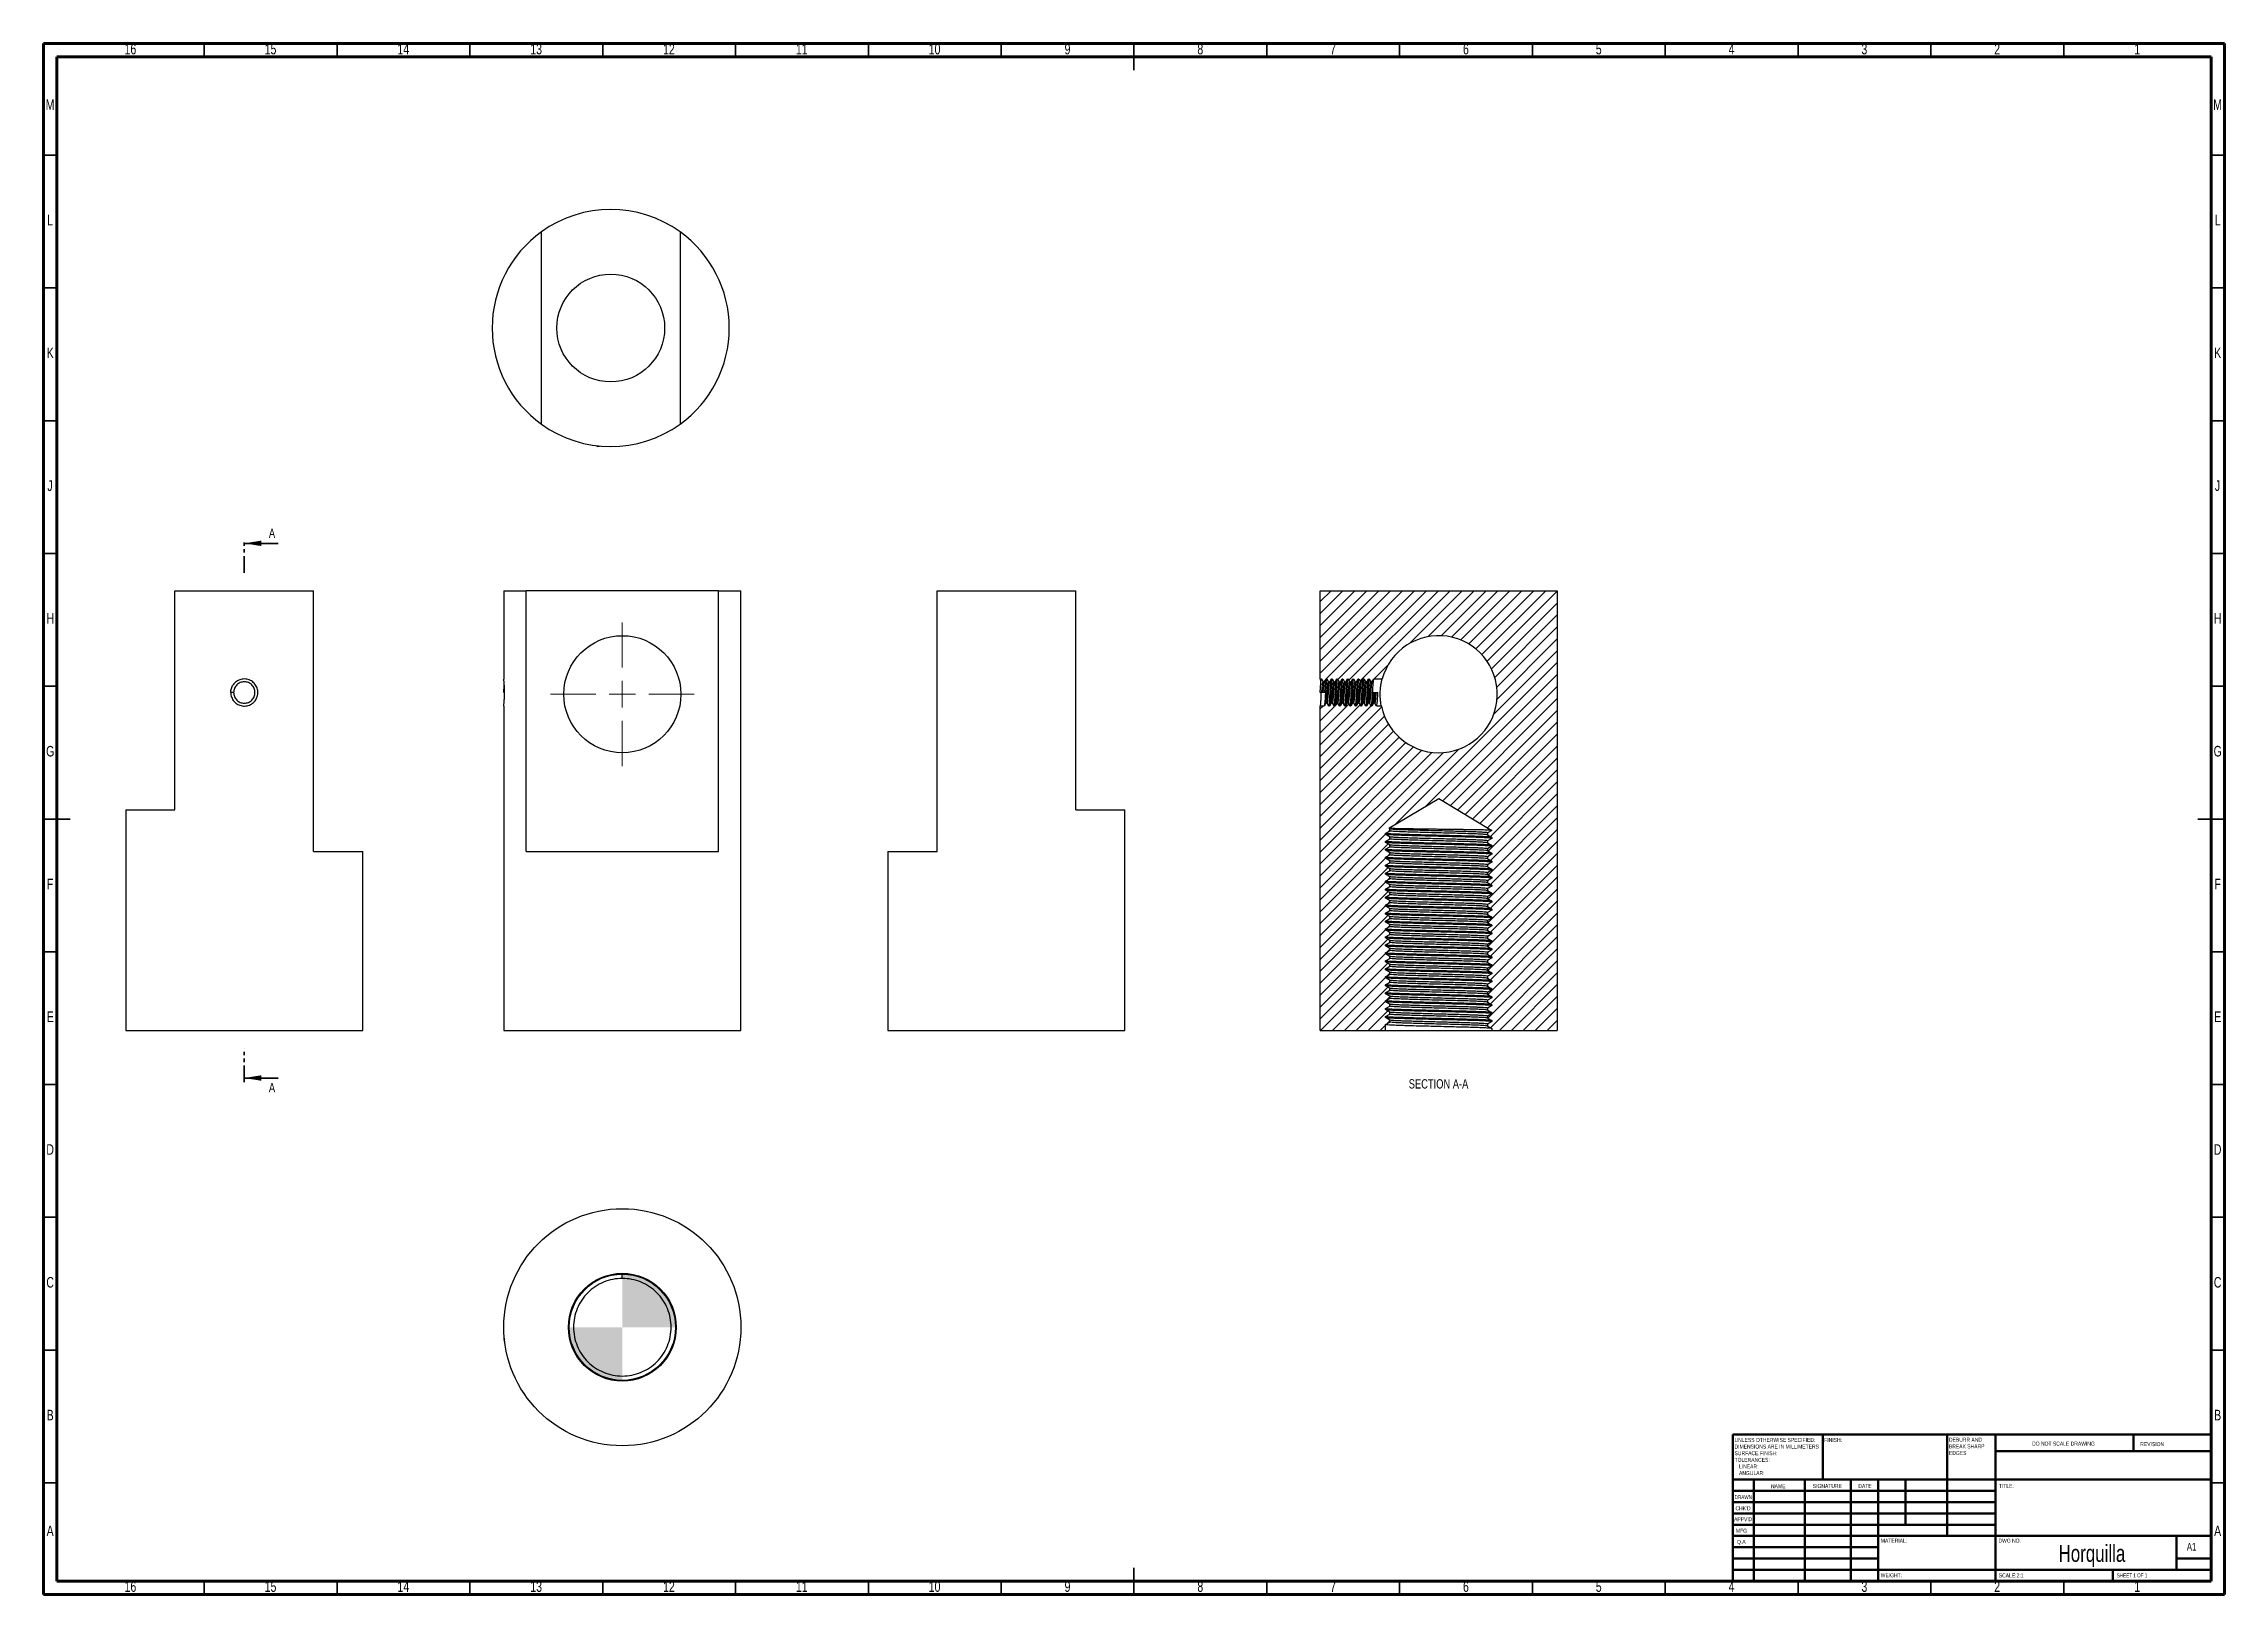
# Model space of a CAD drawing. Header units: millimetres. Extents: x 15 to 836, y 5 to 589.
import ezdxf

# ---------------------------------------------------------------- set-up
doc = ezdxf.new("R2010")
doc.units = ezdxf.units.MM
doc.linetypes.add('PHANTOM', pattern=[12.7, 6.35, -1.27, 1.27, -1.27, 1.27, -1.27])
doc.styles.add('SLDTEXTSTYLE0', font='TXT', dxfattribs={"width": 0.75})
doc.styles.add('SLDTEXTSTYLE1', font='TXT', dxfattribs={"width": 0.686449})
doc.styles.add('SLDTEXTSTYLE2', font='TXT', dxfattribs={"width": 0.6875})

msp = doc.modelspace()

# ---------------------------------------------------------------- texts
at = {"color": 7, "linetype": 'Continuous', "lineweight": 0}
for s, insert, char_height, attachment_point, style in [('16', (47.67, 588.92), 3.969, 2, 'SLDTEXTSTYLE0'), ('15', (100.42, 588.92), 3.969, 2, 'SLDTEXTSTYLE0'), ('14', (150.42, 588.92), 3.969, 2, 'SLDTEXTSTYLE0'), ('13', (200.42, 588.92), 3.969, 2, 'SLDTEXTSTYLE0'), ('12', (250.42, 588.92), 3.969, 2, 'SLDTEXTSTYLE0'), ('11', (300.42, 588.92), 3.969, 2, 'SLDTEXTSTYLE0'), ('10', (350.42, 588.92), 3.969, 2, 'SLDTEXTSTYLE0'), ('9', (400.46, 588.92), 3.97, 2, 'SLDTEXTSTYLE0'), ('8', (450.46, 588.92), 3.97, 2, 'SLDTEXTSTYLE0'), ('7', (500.46, 588.92), 3.97, 2, 'SLDTEXTSTYLE0'), ('6', (550.46, 588.92), 3.97, 2, 'SLDTEXTSTYLE0'), ('5', (600.46, 588.92), 3.97, 2, 'SLDTEXTSTYLE0'), ('4', (650.46, 588.92), 3.97, 2, 'SLDTEXTSTYLE0'), ('3', (700.46, 588.92), 3.97, 2, 'SLDTEXTSTYLE0'), ('2', (750.46, 588.92), 3.97, 2, 'SLDTEXTSTYLE0'), ('1', (803.21, 588.92), 3.97, 2, 'SLDTEXTSTYLE0'), ('M', (17.42, 568.02), 3.97, 2, 'SLDTEXTSTYLE0'), ('M', (833.42, 568.02), 3.97, 2, 'SLDTEXTSTYLE0'), ('L', (17.45, 524.52), 3.97, 2, 'SLDTEXTSTYLE0'), ('L', (833.45, 524.52), 3.97, 2, 'SLDTEXTSTYLE0'), ('K', (17.49, 474.52), 3.97, 2, 'SLDTEXTSTYLE0'), ('K', (833.49, 474.52), 3.97, 2, 'SLDTEXTSTYLE0'), ('J', (17.4, 424.52), 3.97, 2, 'SLDTEXTSTYLE0'), ('J', (833.4, 424.52), 3.97, 2, 'SLDTEXTSTYLE0'), ('H', (17.49, 374.52), 3.97, 2, 'SLDTEXTSTYLE0'), ('H', (833.49, 374.52), 3.97, 2, 'SLDTEXTSTYLE0'), ('G', (17.49, 324.52), 3.97, 2, 'SLDTEXTSTYLE0'), ('G', (833.49, 324.52), 3.97, 2, 'SLDTEXTSTYLE0'), ('F', (17.46, 274.52), 3.97, 2, 'SLDTEXTSTYLE0'), ('F', (833.46, 274.52), 3.97, 2, 'SLDTEXTSTYLE0'), ('E', (17.51, 224.52), 3.97, 2, 'SLDTEXTSTYLE0'), ('E', (833.51, 224.52), 3.97, 2, 'SLDTEXTSTYLE0'), ('SECTION A-A', (540.15, 199.01), 3.5, 2, 'SLDTEXTSTYLE0'), ('D', (17.45, 174.52), 3.97, 2, 'SLDTEXTSTYLE0'), ('D', (833.45, 174.52), 3.97, 2, 'SLDTEXTSTYLE0'), ('C', (17.46, 124.52), 3.97, 2, 'SLDTEXTSTYLE0'), ('C', (833.46, 124.52), 3.97, 2, 'SLDTEXTSTYLE0'), ('B', (17.47, 74.52), 3.97, 2, 'SLDTEXTSTYLE0'), ('B', (833.47, 74.52), 3.97, 2, 'SLDTEXTSTYLE0'), ('FINISH:', (685.37, 63.92), 1.5, 1, 'SLDTEXTSTYLE0'), ('DO NOT SCALE DRAWING', (763.61, 62.53), 1.5, 1, 'SLDTEXTSTYLE0'), ('REVISION', (804.33, 62.33), 1.5, 1, 'SLDTEXTSTYLE0'), ('DRAWN', (651.64, 42.38), 1.5, 1, 'SLDTEXTSTYLE1'), ('NAME', (665.32, 46.5), 1.5, 1, 'SLDTEXTSTYLE0'), ('SIGNATURE', (681.03, 46.56), 1.5, 1, 'SLDTEXTSTYLE0'), ('DATE', (698.21, 46.58), 1.5, 1, 'SLDTEXTSTYLE0'), ('TITLE:', (751.09, 46.58), 1.5, 1, 'SLDTEXTSTYLE0'), ("APPV'D", (651.4, 34.07), 1.5, 1, 'SLDTEXTSTYLE0'), ("CHK'D", (651.94, 38.16), 1.5, 1, 'SLDTEXTSTYLE0'), ('A', (17.46, 30.92), 3.97, 2, 'SLDTEXTSTYLE0'), ('MFG', (652.12, 29.72), 1.5, 1, 'SLDTEXTSTYLE0'), ('Q.A', (652.51, 25.5), 1.5, 1, 'SLDTEXTSTYLE0'), ('MATERIAL:', (706.65, 25.99), 1.5, 1, 'SLDTEXTSTYLE0'), ('DWG NO.', (750.95, 25.99), 1.5, 1, 'SLDTEXTSTYLE0'), ('A', (833.46, 30.92), 3.97, 2, 'SLDTEXTSTYLE0'), ('Horquilla', (786.14, 23.61), 6.35, 2, 'SLDTEXTSTYLE0'), ('A1', (821.87, 24.41), 2.91, 1, 'SLDTEXTSTYLE0'), ('16', (47.67, 9.92), 3.969, 2, 'SLDTEXTSTYLE0'), ('15', (100.42, 9.92), 3.969, 2, 'SLDTEXTSTYLE0'), ('14', (150.42, 9.92), 3.969, 2, 'SLDTEXTSTYLE0'), ('13', (200.42, 9.92), 3.969, 2, 'SLDTEXTSTYLE0'), ('12', (250.42, 9.92), 3.969, 2, 'SLDTEXTSTYLE0'), ('11', (300.42, 9.92), 3.969, 2, 'SLDTEXTSTYLE0'), ('10', (350.42, 9.92), 3.969, 2, 'SLDTEXTSTYLE0'), ('9', (400.46, 9.92), 3.97, 2, 'SLDTEXTSTYLE0'), ('8', (450.46, 9.92), 3.97, 2, 'SLDTEXTSTYLE0'), ('7', (500.46, 9.92), 3.97, 2, 'SLDTEXTSTYLE0'), ('6', (550.46, 9.92), 3.97, 2, 'SLDTEXTSTYLE0'), ('5', (600.46, 9.92), 3.97, 2, 'SLDTEXTSTYLE0'), ('4', (650.46, 9.92), 3.97, 2, 'SLDTEXTSTYLE0'), ('3', (700.46, 9.92), 3.97, 2, 'SLDTEXTSTYLE0'), ('WEIGHT:', (706.62, 12.95), 1.499, 1, 'SLDTEXTSTYLE0'), ('2', (750.46, 9.92), 3.97, 2, 'SLDTEXTSTYLE0'), ('SCALE:2:1', (751.07, 12.9), 1.5, 1, 'SLDTEXTSTYLE0'), ('SHEET 1 OF 1', (795.48, 12.9), 1.5, 1, 'SLDTEXTSTYLE2'), ('1', (803.21, 9.92), 3.97, 2, 'SLDTEXTSTYLE0')]:
    msp.add_mtext(s, dxfattribs=dict(at, insert=insert, char_height=char_height, attachment_point=attachment_point, style=style))
at = {"color": 7, "linetype": 'Continuous', "char_height": 3.5, "attachment_point": 1, "style": 'SLDTEXTSTYLE0'}
for insert in [(99.81, 406.37), (99.81, 197.61)]:
    msp.add_mtext('A', dxfattribs=dict(at, insert=insert))

# ---------------------------------------------------------------- blocks, each defined once
blk = doc.blocks.new('SW_NOTE_0')
at = {"color": 0, "linetype": 'Continuous', "lineweight": 0, "char_height": 1.5, "attachment_point": 1, "style": 'SLDTEXTSTYLE0'}
for s, insert in [('UNLESS OTHERWISE SPECIFIED:', (0, 1.93)), ('TOLERANCES:', (0, -5.57)), ('SURFACE FINISH:', (0, -3.07)), ('DIMENSIONS ARE IN MILLIMETERS', (0, -0.57)), ('LINEAR:', (1.69, -8.07)), ('ANGULAR:', (1.69, -10.57))]:
    blk.add_mtext(s, dxfattribs=dict(at, insert=insert))
blk = doc.blocks.new('SW_NOTE_1')
at = {"color": 0, "linetype": 'Continuous', "lineweight": 0, "char_height": 1.5, "attachment_point": 1, "style": 'SLDTEXTSTYLE0'}
for s, insert in [('DEBURR AND', (0, 1.93)), ('BREAK SHARP', (0, -0.57)), ('EDGES', (0, -3.07))]:
    blk.add_mtext(s, dxfattribs=dict(at, insert=insert))
blk = doc.blocks.new('SW_CENTERMARKSYMBOL_0')
at = {"color": 0, "linetype": 'Continuous', "lineweight": 0}
for p, q in [((0, 10), (0, 27.04)), ((-10, 0), (-27.04, 0)), ((0, 0), (-5, 0)), ((0, 0), (0, 5)), ((0, 0), (0, -5)), ((0, 0), (5, 0)), ((10, 0), (27.04, 0)), ((0, -10), (0, -27.04))]:
    blk.add_line(p, q, dxfattribs=at)
blk = doc.blocks.new('SW_DOWELSYMBOL_0')
at = {"linetype": 'Continuous', "lineweight": 0}
h = blk.add_hatch(color=0, dxfattribs=at)
edge = h.paths.add_edge_path(flags=0)
edge.add_arc((0, 0), 20, 0, 90)
edge.add_line((0, 20), (0, 0))
edge.add_line((0, 0), (20, 0))
h = blk.add_hatch(color=0, dxfattribs=at)
edge = h.paths.add_edge_path(flags=0)
edge.add_arc((0, 0), 20, 180, 270)
edge.add_line((0, -20), (0, 0))
edge.add_line((0, 0), (-20, 0))
at = {"color": 0, "linetype": 'Continuous', "lineweight": 0}
blk.add_circle((0, 0), 20, dxfattribs=at)

# ---------------------------------------------------------------- hatches: boundary and pattern name
at = {"linetype": 'Continuous', "lineweight": 18}
h = msp.add_hatch(dxfattribs=at)
h.set_pattern_fill('ANSI31', style=0)
edge = h.paths.add_edge_path(flags=0)
edge.add_line((560.23, 292.73), (560.23, 292.71))
edge.add_line((560.23, 292.71), (558.6, 291.77))
edge.add_line((558.6, 291.77), (558.6, 291.02))
edge.add_line((558.6, 291.02), (560.23, 290.08))
edge.add_line((560.23, 290.08), (560.23, 289.71))
edge.add_line((560.23, 289.71), (558.6, 288.77))
edge.add_line((558.6, 288.77), (558.6, 288.02))
edge.add_line((558.6, 288.02), (560.23, 287.08))
edge.add_line((560.23, 287.08), (560.23, 286.71))
edge.add_line((560.23, 286.71), (558.6, 285.77))
edge.add_line((558.6, 285.77), (558.6, 285.02))
edge.add_line((558.6, 285.02), (560.23, 284.08))
edge.add_line((560.23, 284.08), (560.23, 283.71))
edge.add_line((560.23, 283.71), (558.6, 282.77))
edge.add_line((558.6, 282.77), (558.6, 282.02))
edge.add_line((558.6, 282.02), (560.23, 281.08))
edge.add_line((560.23, 281.08), (560.23, 280.71))
edge.add_line((560.23, 280.71), (558.6, 279.77))
edge.add_line((558.6, 279.77), (558.6, 279.02))
edge.add_line((558.6, 279.02), (560.23, 278.08))
edge.add_line((560.23, 278.08), (560.23, 277.71))
edge.add_line((560.23, 277.71), (558.6, 276.77))
edge.add_line((558.6, 276.77), (558.6, 276.02))
edge.add_line((558.6, 276.02), (560.23, 275.08))
edge.add_line((560.23, 275.08), (560.23, 274.71))
edge.add_line((560.23, 274.71), (558.6, 273.77))
edge.add_line((558.6, 273.77), (558.6, 273.02))
edge.add_line((558.6, 273.02), (560.23, 272.08))
edge.add_line((560.23, 272.08), (560.23, 271.71))
edge.add_line((560.23, 271.71), (558.6, 270.77))
edge.add_line((558.6, 270.77), (558.6, 270.02))
edge.add_line((558.6, 270.02), (560.23, 269.08))
edge.add_line((560.23, 269.08), (560.23, 268.71))
edge.add_line((560.23, 268.71), (558.6, 267.77))
edge.add_line((558.6, 267.77), (558.6, 267.02))
edge.add_line((558.6, 267.02), (560.23, 266.08))
edge.add_line((560.23, 266.08), (560.23, 265.71))
edge.add_line((560.23, 265.71), (558.6, 264.77))
edge.add_line((558.6, 264.77), (558.6, 264.02))
edge.add_line((558.6, 264.02), (560.23, 263.08))
edge.add_line((560.23, 263.08), (560.23, 262.71))
edge.add_line((560.23, 262.71), (558.6, 261.77))
edge.add_line((558.6, 261.77), (558.6, 261.02))
edge.add_line((558.6, 261.02), (560.23, 260.08))
edge.add_line((560.23, 260.08), (560.23, 259.71))
edge.add_line((560.23, 259.71), (558.6, 258.77))
edge.add_line((558.6, 258.77), (558.6, 258.02))
edge.add_line((558.6, 258.02), (560.23, 257.08))
edge.add_line((560.23, 257.08), (560.23, 256.71))
edge.add_line((560.23, 256.71), (558.6, 255.77))
edge.add_line((558.6, 255.77), (558.6, 255.02))
edge.add_line((558.6, 255.02), (560.23, 254.08))
edge.add_line((560.23, 254.08), (560.23, 253.71))
edge.add_line((560.23, 253.71), (558.6, 252.77))
edge.add_line((558.6, 252.77), (558.6, 252.02))
edge.add_line((558.6, 252.02), (560.23, 251.08))
edge.add_line((560.23, 251.08), (560.23, 250.71))
edge.add_line((560.23, 250.71), (558.6, 249.77))
edge.add_line((558.6, 249.77), (558.6, 249.02))
edge.add_line((558.6, 249.02), (560.23, 248.08))
edge.add_line((560.23, 248.08), (560.23, 247.71))
edge.add_line((560.23, 247.71), (558.6, 246.77))
edge.add_line((558.6, 246.77), (558.6, 246.02))
edge.add_line((558.6, 246.02), (560.23, 245.08))
edge.add_line((560.23, 245.08), (560.23, 244.71))
edge.add_line((560.23, 244.71), (558.6, 243.77))
edge.add_line((558.6, 243.77), (558.6, 243.02))
edge.add_line((558.6, 243.02), (560.23, 242.08))
edge.add_line((560.23, 242.08), (560.23, 241.71))
edge.add_line((560.23, 241.71), (558.6, 240.77))
edge.add_line((558.6, 240.77), (558.6, 240.02))
edge.add_line((558.6, 240.02), (560.23, 239.08))
edge.add_line((560.23, 239.08), (560.23, 238.71))
edge.add_line((560.23, 238.71), (558.6, 237.77))
edge.add_line((558.6, 237.77), (558.6, 237.02))
edge.add_line((558.6, 237.02), (560.23, 236.08))
edge.add_line((560.23, 236.08), (560.23, 235.71))
edge.add_line((560.23, 235.71), (558.6, 234.77))
edge.add_line((558.6, 234.77), (558.6, 234.02))
edge.add_line((558.6, 234.02), (560.23, 233.08))
edge.add_line((560.23, 233.08), (560.23, 232.71))
edge.add_line((560.23, 232.71), (558.6, 231.77))
edge.add_line((558.6, 231.77), (558.6, 231.02))
edge.add_line((558.6, 231.02), (560.23, 230.08))
edge.add_line((560.23, 230.08), (560.23, 229.71))
edge.add_line((560.23, 229.71), (558.6, 228.77))
edge.add_line((558.6, 228.77), (558.6, 228.02))
edge.add_line((558.6, 228.02), (560.23, 227.08))
edge.add_line((560.23, 227.08), (560.23, 226.71))
edge.add_line((560.23, 226.71), (558.6, 225.77))
edge.add_line((558.6, 225.77), (558.6, 225.02))
edge.add_line((558.6, 225.02), (560.23, 224.08))
edge.add_line((560.23, 224.08), (560.23, 223.71))
edge.add_line((560.23, 223.71), (558.6, 222.77))
edge.add_line((558.6, 222.77), (558.6, 222.02))
edge.add_line((558.6, 222.02), (560.23, 221.08))
edge.add_line((560.23, 221.08), (560.23, 220.71))
edge.add_line((560.23, 220.71), (558.6, 219.77))
edge.add_line((558.6, 219.77), (558.6, 219.02))
edge.add_line((558.6, 219.02), (560.23, 218.08))
edge.add_line((560.23, 218.08), (560.23, 217.33))
edge.add_line((560.23, 217.33), (584.87, 217.33))
edge.add_line((584.87, 217.33), (584.87, 382.93))
edge.add_line((584.87, 382.93), (495.59, 382.93))
edge.add_line((495.59, 382.93), (495.59, 349.73))
edge.add_line((495.59, 349.73), (496.09, 349.73))
edge.add_line((496.09, 349.73), (496.71, 348.65))
edge.add_line((496.71, 348.65), (497.21, 348.65))
edge.add_line((497.21, 348.65), (497.84, 349.73))
edge.add_line((497.84, 349.73), (498.09, 349.73))
edge.add_line((498.09, 349.73), (498.71, 348.65))
edge.add_line((498.71, 348.65), (499.21, 348.65))
edge.add_line((499.21, 348.65), (499.84, 349.73))
edge.add_line((499.84, 349.73), (500.09, 349.73))
edge.add_line((500.09, 349.73), (500.71, 348.65))
edge.add_line((500.71, 348.65), (501.21, 348.65))
edge.add_line((501.21, 348.65), (501.84, 349.73))
edge.add_line((501.84, 349.73), (502.09, 349.73))
edge.add_line((502.09, 349.73), (502.71, 348.65))
edge.add_line((502.71, 348.65), (503.21, 348.65))
edge.add_line((503.21, 348.65), (503.84, 349.73))
edge.add_line((503.84, 349.73), (504.09, 349.73))
edge.add_line((504.09, 349.73), (504.71, 348.65))
edge.add_line((504.71, 348.65), (505.21, 348.65))
edge.add_line((505.21, 348.65), (505.84, 349.73))
edge.add_line((505.84, 349.73), (506.09, 349.73))
edge.add_line((506.09, 349.73), (506.71, 348.65))
edge.add_line((506.71, 348.65), (507.21, 348.65))
edge.add_line((507.21, 348.65), (507.84, 349.73))
edge.add_line((507.84, 349.73), (508.09, 349.73))
edge.add_line((508.09, 349.73), (508.71, 348.65))
edge.add_line((508.71, 348.65), (509.21, 348.65))
edge.add_line((509.21, 348.65), (509.84, 349.73))
edge.add_line((509.84, 349.73), (510.09, 349.73))
edge.add_line((510.09, 349.73), (510.71, 348.65))
edge.add_line((510.71, 348.65), (511.21, 348.65))
edge.add_line((511.21, 348.65), (511.84, 349.73))
edge.add_line((511.84, 349.73), (512.09, 349.73))
edge.add_line((512.09, 349.73), (512.71, 348.65))
edge.add_line((512.71, 348.65), (513.21, 348.65))
edge.add_line((513.21, 348.65), (513.84, 349.73))
edge.add_line((513.84, 349.73), (514.09, 349.73))
edge.add_line((514.09, 349.73), (514.71, 348.65))
edge.add_line((514.71, 348.65), (515.21, 348.65))
edge.add_line((515.21, 348.65), (515.84, 349.73))
edge.add_line((515.84, 349.73), (518.95, 349.73))
edge.add_arc((540.23, 343.99), 22.04, -168.32504, 164.90409, ccw=False)
edge.add_line((518.64, 339.53), (516.84, 339.53))
edge.add_line((516.84, 339.53), (516.21, 340.62))
edge.add_line((516.21, 340.62), (515.71, 340.62))
edge.add_line((515.71, 340.62), (515.09, 339.53))
edge.add_line((515.09, 339.53), (514.84, 339.53))
edge.add_line((514.84, 339.53), (514.21, 340.62))
edge.add_line((514.21, 340.62), (513.71, 340.62))
edge.add_line((513.71, 340.62), (513.09, 339.53))
edge.add_line((513.09, 339.53), (512.84, 339.53))
edge.add_line((512.84, 339.53), (512.21, 340.62))
edge.add_line((512.21, 340.62), (511.71, 340.62))
edge.add_line((511.71, 340.62), (511.09, 339.53))
edge.add_line((511.09, 339.53), (510.84, 339.53))
edge.add_line((510.84, 339.53), (510.21, 340.62))
edge.add_line((510.21, 340.62), (509.71, 340.62))
edge.add_line((509.71, 340.62), (509.09, 339.53))
edge.add_line((509.09, 339.53), (508.84, 339.53))
edge.add_line((508.84, 339.53), (508.21, 340.62))
edge.add_line((508.21, 340.62), (507.71, 340.62))
edge.add_line((507.71, 340.62), (507.09, 339.53))
edge.add_line((507.09, 339.53), (506.84, 339.53))
edge.add_line((506.84, 339.53), (506.21, 340.62))
edge.add_line((506.21, 340.62), (505.71, 340.62))
edge.add_line((505.71, 340.62), (505.09, 339.53))
edge.add_line((505.09, 339.53), (504.84, 339.53))
edge.add_line((504.84, 339.53), (504.21, 340.62))
edge.add_line((504.21, 340.62), (503.71, 340.62))
edge.add_line((503.71, 340.62), (503.09, 339.53))
edge.add_line((503.09, 339.53), (502.84, 339.53))
edge.add_line((502.84, 339.53), (502.21, 340.62))
edge.add_line((502.21, 340.62), (501.71, 340.62))
edge.add_line((501.71, 340.62), (501.09, 339.53))
edge.add_line((501.09, 339.53), (500.84, 339.53))
edge.add_line((500.84, 339.53), (500.21, 340.62))
edge.add_line((500.21, 340.62), (499.71, 340.62))
edge.add_line((499.71, 340.62), (499.09, 339.53))
edge.add_line((499.09, 339.53), (498.84, 339.53))
edge.add_line((498.84, 339.53), (498.21, 340.62))
edge.add_line((498.21, 340.62), (497.71, 340.62))
edge.add_line((497.71, 340.62), (497.09, 339.53))
edge.add_line((497.09, 339.53), (495.59, 339.53))
edge.add_line((495.59, 339.53), (495.59, 217.33))
edge.add_line((495.59, 217.33), (520.23, 217.33))
edge.add_line((520.23, 217.33), (520.23, 219.58))
edge.add_line((520.23, 219.58), (521.85, 220.52))
edge.add_line((521.85, 220.52), (521.85, 221.27))
edge.add_line((521.85, 221.27), (520.23, 222.21))
edge.add_line((520.23, 222.21), (520.23, 222.58))
edge.add_line((520.23, 222.58), (521.85, 223.52))
edge.add_line((521.85, 223.52), (521.85, 224.27))
edge.add_line((521.85, 224.27), (520.23, 225.21))
edge.add_line((520.23, 225.21), (520.23, 225.58))
edge.add_line((520.23, 225.58), (521.85, 226.52))
edge.add_line((521.85, 226.52), (521.85, 227.27))
edge.add_line((521.85, 227.27), (520.23, 228.21))
edge.add_line((520.23, 228.21), (520.23, 228.58))
edge.add_line((520.23, 228.58), (521.85, 229.52))
edge.add_line((521.85, 229.52), (521.85, 230.27))
edge.add_line((521.85, 230.27), (520.23, 231.21))
edge.add_line((520.23, 231.21), (520.23, 231.58))
edge.add_line((520.23, 231.58), (521.85, 232.52))
edge.add_line((521.85, 232.52), (521.85, 233.27))
edge.add_line((521.85, 233.27), (520.23, 234.21))
edge.add_line((520.23, 234.21), (520.23, 234.58))
edge.add_line((520.23, 234.58), (521.85, 235.52))
edge.add_line((521.85, 235.52), (521.85, 236.27))
edge.add_line((521.85, 236.27), (520.23, 237.21))
edge.add_line((520.23, 237.21), (520.23, 237.58))
edge.add_line((520.23, 237.58), (521.85, 238.52))
edge.add_line((521.85, 238.52), (521.85, 239.27))
edge.add_line((521.85, 239.27), (520.23, 240.21))
edge.add_line((520.23, 240.21), (520.23, 240.58))
edge.add_line((520.23, 240.58), (521.85, 241.52))
edge.add_line((521.85, 241.52), (521.85, 242.27))
edge.add_line((521.85, 242.27), (520.23, 243.21))
edge.add_line((520.23, 243.21), (520.23, 243.58))
edge.add_line((520.23, 243.58), (521.85, 244.52))
edge.add_line((521.85, 244.52), (521.85, 245.27))
edge.add_line((521.85, 245.27), (520.23, 246.21))
edge.add_line((520.23, 246.21), (520.23, 246.58))
edge.add_line((520.23, 246.58), (521.85, 247.52))
edge.add_line((521.85, 247.52), (521.85, 248.27))
edge.add_line((521.85, 248.27), (520.23, 249.21))
edge.add_line((520.23, 249.21), (520.23, 249.58))
edge.add_line((520.23, 249.58), (521.85, 250.52))
edge.add_line((521.85, 250.52), (521.85, 251.27))
edge.add_line((521.85, 251.27), (520.23, 252.21))
edge.add_line((520.23, 252.21), (520.23, 252.58))
edge.add_line((520.23, 252.58), (521.85, 253.52))
edge.add_line((521.85, 253.52), (521.85, 254.27))
edge.add_line((521.85, 254.27), (520.23, 255.21))
edge.add_line((520.23, 255.21), (520.23, 255.58))
edge.add_line((520.23, 255.58), (521.85, 256.52))
edge.add_line((521.85, 256.52), (521.85, 257.27))
edge.add_line((521.85, 257.27), (520.23, 258.21))
edge.add_line((520.23, 258.21), (520.23, 258.58))
edge.add_line((520.23, 258.58), (521.85, 259.52))
edge.add_line((521.85, 259.52), (521.85, 260.27))
edge.add_line((521.85, 260.27), (520.23, 261.21))
edge.add_line((520.23, 261.21), (520.23, 261.58))
edge.add_line((520.23, 261.58), (521.85, 262.52))
edge.add_line((521.85, 262.52), (521.85, 263.27))
edge.add_line((521.85, 263.27), (520.23, 264.21))
edge.add_line((520.23, 264.21), (520.23, 264.58))
edge.add_line((520.23, 264.58), (521.85, 265.52))
edge.add_line((521.85, 265.52), (521.85, 266.27))
edge.add_line((521.85, 266.27), (520.23, 267.21))
edge.add_line((520.23, 267.21), (520.23, 267.58))
edge.add_line((520.23, 267.58), (521.85, 268.52))
edge.add_line((521.85, 268.52), (521.85, 269.27))
edge.add_line((521.85, 269.27), (520.23, 270.21))
edge.add_line((520.23, 270.21), (520.23, 270.58))
edge.add_line((520.23, 270.58), (521.85, 271.52))
edge.add_line((521.85, 271.52), (521.85, 272.27))
edge.add_line((521.85, 272.27), (520.23, 273.21))
edge.add_line((520.23, 273.21), (520.23, 273.58))
edge.add_line((520.23, 273.58), (521.85, 274.52))
edge.add_line((521.85, 274.52), (521.85, 275.27))
edge.add_line((521.85, 275.27), (520.23, 276.21))
edge.add_line((520.23, 276.21), (520.23, 276.58))
edge.add_line((520.23, 276.58), (521.85, 277.52))
edge.add_line((521.85, 277.52), (521.85, 278.27))
edge.add_line((521.85, 278.27), (520.23, 279.21))
edge.add_line((520.23, 279.21), (520.23, 279.58))
edge.add_line((520.23, 279.58), (521.85, 280.52))
edge.add_line((521.85, 280.52), (521.85, 281.27))
edge.add_line((521.85, 281.27), (520.23, 282.21))
edge.add_line((520.23, 282.21), (520.23, 282.58))
edge.add_line((520.23, 282.58), (521.85, 283.52))
edge.add_line((521.85, 283.52), (521.85, 284.27))
edge.add_line((521.85, 284.27), (520.23, 285.21))
edge.add_line((520.23, 285.21), (520.23, 285.58))
edge.add_line((520.23, 285.58), (521.85, 286.52))
edge.add_line((521.85, 286.52), (521.85, 287.27))
edge.add_line((521.85, 287.27), (520.23, 288.21))
edge.add_line((520.23, 288.21), (520.23, 288.58))
edge.add_line((520.23, 288.58), (521.85, 289.52))
edge.add_line((521.85, 289.52), (521.85, 290.27))
edge.add_line((521.85, 290.27), (520.23, 291.21))
edge.add_line((520.23, 291.21), (520.23, 291.58))
edge.add_line((520.23, 291.58), (521.85, 292.52))
edge.add_line((521.85, 292.52), (521.85, 293.27))
edge.add_line((521.85, 293.27), (521.48, 293.49))
edge.add_line((521.48, 293.49), (540.23, 304.75))
edge.add_line((540.23, 304.75), (560.23, 292.73))

# ---------------------------------------------------------------- linework, layer by layer
at = {"color": 7, "linetype": 'Continuous', "lineweight": 70}
for p, q in [((15, 5), (15, 589)), ((15, 589), (836, 589)), ((20, 10), (20, 584)), ((20, 584), (831, 584)), ((831, 584), (831, 10)), ((836, 589), (836, 5)), ((831, 10), (20, 10)), ((836, 5), (15, 5))]:
    msp.add_line(p, q, dxfattribs=at)
at = {"color": 7, "linetype": 'Continuous', "lineweight": 35}
for p, q in [((75.5, 584), (75.5, 589)), ((125.5, 584), (125.5, 589)), ((175.5, 584), (175.5, 589)), ((225.5, 584), (225.5, 589)), ((275.5, 584), (275.5, 589)), ((325.5, 584), (325.5, 589)), ((375.5, 584), (375.5, 589)), ((425.5, 589), (425.5, 579)), ((425.5, 584), (425.5, 589)), ((475.5, 584), (475.5, 589)), ((525.5, 584), (525.5, 589)), ((575.5, 584), (575.5, 589)), ((625.5, 584), (625.5, 589)), ((675.5, 584), (675.5, 589)), ((725.5, 584), (725.5, 589)), ((775.5, 584), (775.5, 589)), ((20, 547), (15, 547)), ((831, 547), (836, 547)), ((20, 497), (15, 497)), ((831, 497), (836, 497)), ((20, 447), (15, 447)), ((831, 447), (836, 447)), ((20, 397), (15, 397)), ((103.26, 400.81), (90.56, 400.81)), ((831, 397), (836, 397)), ((20, 347), (15, 347)), ((831, 347), (836, 347)), ((15, 297), (25, 297)), ((20, 297), (15, 297)), ((836, 297), (826, 297)), ((831, 297), (836, 297)), ((20, 247), (15, 247)), ((831, 247), (836, 247)), ((103.26, 199.46), (90.56, 199.46)), ((20, 197), (15, 197)), ((831, 197), (836, 197)), ((20, 147), (15, 147)), ((831, 147), (836, 147)), ((20, 97), (15, 97)), ((831, 97), (836, 97)), ((20, 47), (15, 47)), ((831, 47), (836, 47)), ((75.5, 10), (75.5, 5)), ((125.5, 10), (125.5, 5)), ((175.5, 10), (175.5, 5)), ((225.5, 10), (225.5, 5)), ((275.5, 10), (275.5, 5)), ((325.5, 10), (325.5, 5)), ((375.5, 10), (375.5, 5)), ((425.5, 5), (425.5, 15)), ((425.5, 10), (425.5, 5)), ((475.5, 10), (475.5, 5)), ((525.5, 10), (525.5, 5)), ((575.5, 10), (575.5, 5)), ((625.5, 10), (625.5, 5)), ((675.5, 10), (675.5, 5)), ((725.5, 10), (725.5, 5)), ((775.5, 10), (775.5, 5))]:
    msp.add_line(p, q, dxfattribs=at)
at = {"color": 7, "linetype": 'Continuous', "lineweight": 25}
for p, q in [((202.4, 445.67), (202.4, 518.1)), ((254.6, 518.1), (254.6, 445.67)), ((223.4, 437.25), (223.4, 437.54)), ((64.46, 300.41), (64.46, 382.93)), ((64.46, 382.93), (116.66, 382.93)), ((116.66, 284.73), (116.66, 382.93)), ((188.23, 382.93), (188.23, 349.72)), ((188.23, 382.93), (196.66, 382.93)), ((196.66, 284.73), (196.66, 382.93)), ((269.09, 382.93), (196.66, 382.93)), ((269.09, 284.73), (269.09, 382.93)), ((269.09, 382.93), (277.51, 382.93)), ((277.51, 217.33), (277.51, 382.93)), ((351.36, 284.73), (351.36, 382.93)), ((351.36, 382.93), (403.56, 382.93)), ((403.56, 300.41), (403.56, 382.93)), ((495.59, 349.73), (495.59, 382.93)), ((495.59, 382.93), (584.87, 382.93)), ((584.87, 382.93), (584.87, 217.33)), ((495.59, 349.73), (496.09, 349.73)), ((496.09, 349.73), (496.71, 348.65)), ((496.71, 348.65), (497.21, 348.65)), ((497.17, 348.58), (497.21, 348.65)), ((497.21, 348.65), (497.84, 349.73)), ((497.84, 349.73), (498.09, 349.73)), ((498.09, 349.73), (498.71, 348.65)), ((498.71, 348.65), (499.21, 348.65)), ((499.17, 348.58), (499.21, 348.65)), ((499.21, 348.65), (499.84, 349.73)), ((499.84, 349.73), (500.09, 349.73)), ((500.09, 349.73), (500.71, 348.65)), ((500.71, 348.65), (501.21, 348.65)), ((501.17, 348.58), (501.21, 348.65)), ((501.21, 348.65), (501.84, 349.73)), ((501.84, 349.73), (502.09, 349.73)), ((502.09, 349.73), (502.71, 348.65)), ((502.71, 348.65), (503.21, 348.65)), ((503.17, 348.58), (503.21, 348.65)), ((503.21, 348.65), (503.84, 349.73)), ((503.84, 349.73), (504.09, 349.73)), ((504.09, 349.73), (504.71, 348.65)), ((504.71, 348.65), (505.21, 348.65)), ((505.17, 348.58), (505.21, 348.65)), ((505.21, 348.65), (505.84, 349.73)), ((505.84, 349.73), (506.09, 349.73)), ((506.09, 349.73), (506.71, 348.65)), ((506.71, 348.65), (507.21, 348.65)), ((507.17, 348.58), (507.21, 348.65)), ((507.21, 348.65), (507.84, 349.73)), ((507.84, 349.73), (508.09, 349.73)), ((508.09, 349.73), (508.71, 348.65)), ((508.71, 348.65), (509.21, 348.65)), ((509.17, 348.58), (509.21, 348.65)), ((509.21, 348.65), (509.84, 349.73)), ((509.84, 349.73), (510.09, 349.73)), ((510.09, 349.73), (510.71, 348.65)), ((510.71, 348.65), (511.21, 348.65)), ((511.17, 348.58), (511.21, 348.65)), ((511.21, 348.65), (511.84, 349.73)), ((511.84, 349.73), (512.09, 349.73)), ((512.09, 349.73), (512.71, 348.65)), ((512.71, 348.65), (513.21, 348.65)), ((513.17, 348.58), (513.21, 348.65)), ((513.21, 348.65), (513.84, 349.73)), ((513.84, 349.73), (514.09, 349.73)), ((514.09, 349.73), (514.71, 348.65)), ((514.71, 348.65), (515.21, 348.65)), ((515.17, 348.58), (515.21, 348.65)), ((515.21, 348.65), (515.84, 349.73)), ((515.84, 349.73), (518.95, 349.73)), ((86.54, 344.63), (85.46, 344.63)), ((188.52, 344.63), (188.23, 344.63)), ((188.23, 339.53), (188.23, 217.33)), ((496.21, 344.63), (495.59, 344.63)), ((495.59, 217.33), (495.59, 339.53)), ((497.09, 339.53), (495.59, 339.53)), ((496.71, 344.63), (496.21, 344.63)), ((497.34, 344.63), (496.71, 344.63)), ((497.71, 340.62), (497.09, 339.53)), ((498.21, 340.62), (497.71, 340.62)), ((498.84, 339.53), (498.21, 340.62)), ((499.09, 339.53), (498.84, 339.53)), ((499.71, 340.62), (499.09, 339.53)), ((500.21, 340.62), (499.71, 340.62)), ((500.84, 339.53), (500.21, 340.62)), ((501.09, 339.53), (500.84, 339.53)), ((501.71, 340.62), (501.09, 339.53)), ((502.21, 340.62), (501.71, 340.62)), ((502.84, 339.53), (502.21, 340.62)), ((503.09, 339.53), (502.84, 339.53)), ((503.71, 340.62), (503.09, 339.53)), ((504.21, 340.62), (503.71, 340.62)), ((504.84, 339.53), (504.21, 340.62)), ((505.09, 339.53), (504.84, 339.53)), ((505.71, 340.62), (505.09, 339.53)), ((506.21, 340.62), (505.71, 340.62)), ((506.84, 339.53), (506.21, 340.62)), ((507.09, 339.53), (506.84, 339.53)), ((507.71, 340.62), (507.09, 339.53)), ((508.21, 340.62), (507.71, 340.62)), ((508.84, 339.53), (508.21, 340.62)), ((509.09, 339.53), (508.84, 339.53)), ((509.71, 340.62), (509.09, 339.53)), ((510.21, 340.62), (509.71, 340.62)), ((510.84, 339.53), (510.21, 340.62)), ((511.09, 339.53), (510.84, 339.53)), ((511.71, 340.62), (511.09, 339.53)), ((512.21, 340.62), (511.71, 340.62)), ((512.84, 339.53), (512.21, 340.62)), ((513.09, 339.53), (512.84, 339.53)), ((513.71, 340.62), (513.09, 339.53)), ((514.21, 340.62), (513.71, 340.62)), ((514.84, 339.53), (514.21, 340.62)), ((515.09, 339.53), (514.84, 339.53)), ((515.71, 340.62), (515.09, 339.53)), ((515.59, 344.63), (516.21, 344.63)), ((516.21, 340.62), (515.71, 340.62)), ((516.21, 344.63), (516.71, 344.63)), ((516.84, 339.53), (516.21, 340.62)), ((516.71, 344.63), (517.34, 344.63)), ((518.64, 339.53), (516.84, 339.53)), ((521.48, 293.49), (540.23, 304.75)), ((540.23, 304.75), (560.23, 292.73)), ((45.92, 300.41), (45.92, 217.33)), ((45.92, 300.41), (64.46, 300.41)), ((403.56, 300.41), (422.1, 300.41)), ((422.1, 217.33), (422.1, 300.41)), ((520.23, 291.58), (521.85, 292.52)), ((520.23, 291.21), (520.23, 291.58)), ((521.85, 290.27), (520.23, 291.21)), ((520.23, 288.58), (521.85, 289.52)), ((520.23, 288.21), (520.23, 288.58)), ((521.85, 287.27), (520.23, 288.21)), ((521.85, 293.27), (521.48, 293.49)), ((521.85, 292.52), (521.85, 293.27)), ((521.91, 293.25), (521.85, 293.27)), ((521.85, 289.52), (521.85, 290.27)), ((521.9, 290.25), (521.85, 290.27)), ((560.23, 292.71), (558.6, 291.77)), ((558.6, 291.77), (558.6, 291.02)), ((558.6, 291.02), (560.23, 290.08)), ((560.23, 289.71), (558.6, 288.77)), ((558.6, 288.77), (558.6, 288.02)), ((558.6, 288.02), (560.23, 287.08)), ((560.2, 292.73), (560.23, 292.73)), ((560.23, 292.73), (560.23, 292.71)), ((560.23, 290.08), (560.23, 289.71)), ((116.66, 284.73), (135.2, 284.73)), ((135.2, 217.33), (135.2, 284.73)), ((196.66, 284.73), (269.09, 284.73)), ((332.82, 284.73), (332.82, 217.33)), ((332.82, 284.73), (351.36, 284.73)), ((520.23, 285.58), (521.85, 286.52)), ((520.23, 285.21), (520.23, 285.58)), ((521.85, 284.27), (520.23, 285.21)), ((520.23, 282.58), (521.85, 283.52)), ((520.23, 282.21), (520.23, 282.58)), ((521.85, 281.27), (520.23, 282.21)), ((520.23, 279.58), (521.85, 280.52)), ((520.23, 279.21), (520.23, 279.58)), ((521.85, 278.27), (520.23, 279.21)), ((521.85, 286.52), (521.85, 287.27)), ((521.91, 287.25), (521.85, 287.27)), ((521.85, 283.52), (521.85, 284.27)), ((521.91, 284.25), (521.85, 284.27)), ((521.85, 280.52), (521.85, 281.27)), ((521.9, 281.25), (521.85, 281.27)), ((560.23, 286.71), (558.6, 285.77)), ((558.6, 285.77), (558.6, 285.02)), ((558.6, 285.02), (560.23, 284.08)), ((560.23, 283.71), (558.6, 282.77)), ((558.6, 282.77), (558.6, 282.02)), ((558.6, 282.02), (560.23, 281.08)), ((560.23, 280.71), (558.6, 279.77)), ((558.6, 279.77), (558.6, 279.02)), ((560.23, 287.08), (560.23, 286.71)), ((560.23, 284.08), (560.23, 283.71)), ((560.23, 281.08), (560.23, 280.71)), ((520.23, 276.58), (521.85, 277.52)), ((520.23, 276.21), (520.23, 276.58)), ((521.85, 275.27), (520.23, 276.21)), ((520.23, 273.58), (521.85, 274.52)), ((520.23, 273.21), (520.23, 273.58)), ((521.85, 272.27), (520.23, 273.21)), ((520.23, 270.58), (521.85, 271.52)), ((521.85, 277.52), (521.85, 278.27)), ((521.88, 278.25), (521.85, 278.27)), ((521.85, 274.52), (521.85, 275.27)), ((521.9, 275.25), (521.85, 275.27)), ((521.85, 271.52), (521.85, 272.27)), ((521.91, 272.25), (521.85, 272.27)), ((558.6, 279.02), (560.23, 278.08)), ((560.23, 277.71), (558.6, 276.77)), ((558.6, 276.77), (558.6, 276.02)), ((558.6, 276.02), (560.23, 275.08)), ((560.23, 274.71), (558.6, 273.77)), ((558.6, 273.77), (558.6, 273.02)), ((558.6, 273.02), (560.23, 272.08)), ((560.23, 271.71), (558.6, 270.77)), ((560.23, 278.08), (560.23, 277.71)), ((560.23, 275.08), (560.23, 274.71)), ((560.23, 272.08), (560.23, 271.71)), ((520.23, 270.21), (520.23, 270.58)), ((521.85, 269.27), (520.23, 270.21)), ((520.23, 267.58), (521.85, 268.52)), ((520.23, 267.21), (520.23, 267.58)), ((521.85, 266.27), (520.23, 267.21)), ((520.23, 264.58), (521.85, 265.52)), ((520.23, 264.21), (520.23, 264.58)), ((521.85, 263.27), (520.23, 264.21)), ((521.85, 268.52), (521.85, 269.27)), ((521.87, 269.25), (521.85, 269.27)), ((521.85, 265.52), (521.85, 266.27)), ((521.9, 266.25), (521.85, 266.27)), ((521.85, 262.52), (521.85, 263.27)), ((521.91, 263.25), (521.85, 263.27)), ((558.6, 270.77), (558.6, 270.02)), ((558.6, 270.02), (560.23, 269.08)), ((560.23, 268.71), (558.6, 267.77)), ((558.6, 267.77), (558.6, 267.02)), ((558.6, 267.02), (560.23, 266.08)), ((560.23, 265.71), (558.6, 264.77)), ((558.6, 264.77), (558.6, 264.02)), ((558.6, 264.02), (560.23, 263.08)), ((560.23, 269.08), (560.23, 268.71)), ((560.23, 266.08), (560.23, 265.71)), ((560.23, 263.08), (560.23, 262.71)), ((520.23, 261.58), (521.85, 262.52)), ((520.23, 261.21), (520.23, 261.58)), ((521.85, 260.27), (520.23, 261.21)), ((520.23, 258.58), (521.85, 259.52)), ((520.23, 258.21), (520.23, 258.58)), ((521.85, 257.27), (520.23, 258.21)), ((520.23, 255.58), (521.85, 256.52)), ((520.23, 255.21), (520.23, 255.58)), ((521.85, 254.27), (520.23, 255.21)), ((521.85, 259.52), (521.85, 260.27)), ((521.85, 256.52), (521.85, 257.27)), ((521.9, 257.25), (521.85, 257.27)), ((560.23, 262.71), (558.6, 261.77)), ((558.6, 261.77), (558.6, 261.02)), ((558.6, 261.02), (560.23, 260.08)), ((560.23, 259.71), (558.6, 258.77)), ((558.6, 258.77), (558.6, 258.02)), ((558.6, 258.02), (560.23, 257.08)), ((560.23, 256.71), (558.6, 255.77)), ((558.6, 255.77), (558.6, 255.02)), ((558.6, 255.02), (560.23, 254.08)), ((560.23, 260.08), (560.23, 259.71)), ((560.23, 257.08), (560.23, 256.71)), ((520.23, 252.58), (521.85, 253.52)), ((520.23, 252.21), (520.23, 252.58)), ((521.85, 251.27), (520.23, 252.21)), ((520.23, 249.58), (521.85, 250.52)), ((520.23, 249.21), (520.23, 249.58)), ((521.85, 248.27), (520.23, 249.21)), ((520.23, 246.58), (521.85, 247.52)), ((520.23, 246.21), (520.23, 246.58)), ((521.85, 253.52), (521.85, 254.27)), ((521.9, 254.25), (521.85, 254.27)), ((521.85, 250.52), (521.85, 251.27)), ((521.91, 251.25), (521.85, 251.27)), ((521.85, 247.52), (521.85, 248.27)), ((521.89, 248.25), (521.85, 248.27)), ((560.23, 253.71), (558.6, 252.77)), ((558.6, 252.77), (558.6, 252.02)), ((558.6, 252.02), (560.23, 251.08)), ((560.23, 250.71), (558.6, 249.77)), ((558.6, 249.77), (558.6, 249.02)), ((558.6, 249.02), (560.23, 248.08)), ((560.23, 247.71), (558.6, 246.77)), ((558.6, 246.77), (558.6, 246.02)), ((560.23, 254.08), (560.23, 253.71)), ((560.23, 251.08), (560.23, 250.71)), ((560.23, 248.08), (560.23, 247.71)), ((521.85, 245.27), (520.23, 246.21)), ((520.23, 243.58), (521.85, 244.52)), ((520.23, 243.21), (520.23, 243.58)), ((521.85, 242.27), (520.23, 243.21)), ((520.23, 240.58), (521.85, 241.52)), ((520.23, 240.21), (520.23, 240.58)), ((521.85, 239.27), (520.23, 240.21)), ((520.23, 237.58), (521.85, 238.52)), ((521.85, 244.52), (521.85, 245.27)), ((521.9, 245.25), (521.85, 245.27)), ((521.85, 241.52), (521.85, 242.27)), ((521.9, 242.25), (521.85, 242.27)), ((521.85, 238.52), (521.85, 239.27)), ((521.88, 239.25), (521.85, 239.27)), ((558.6, 246.02), (560.23, 245.08)), ((560.23, 244.71), (558.6, 243.77)), ((558.6, 243.77), (558.6, 243.02)), ((558.6, 243.02), (560.23, 242.08)), ((560.23, 241.71), (558.6, 240.77)), ((558.6, 240.77), (558.6, 240.02)), ((558.6, 240.02), (560.23, 239.08)), ((560.23, 238.71), (558.6, 237.77)), ((560.23, 245.08), (560.23, 244.71)), ((560.23, 242.08), (560.23, 241.71)), ((560.23, 239.08), (560.23, 238.71)), ((520.23, 237.21), (520.23, 237.58)), ((521.85, 236.27), (520.23, 237.21)), ((520.23, 234.58), (521.85, 235.52)), ((520.23, 234.21), (520.23, 234.58)), ((521.85, 233.27), (520.23, 234.21)), ((520.23, 231.58), (521.85, 232.52)), ((520.23, 231.21), (520.23, 231.58)), ((521.85, 230.27), (520.23, 231.21)), ((521.85, 235.52), (521.85, 236.27)), ((521.85, 232.52), (521.85, 233.27)), ((521.88, 233.25), (521.85, 233.27)), ((521.85, 229.52), (521.85, 230.27)), ((521.9, 230.25), (521.85, 230.27)), ((558.6, 237.77), (558.6, 237.02)), ((558.6, 237.02), (560.23, 236.08)), ((560.23, 235.71), (558.6, 234.77)), ((558.6, 234.77), (558.6, 234.02)), ((558.6, 234.02), (560.23, 233.08)), ((560.23, 232.71), (558.6, 231.77)), ((558.6, 231.77), (558.6, 231.02)), ((558.6, 231.02), (560.23, 230.08)), ((560.23, 236.08), (560.23, 235.71)), ((560.23, 233.08), (560.23, 232.71)), ((560.23, 230.08), (560.23, 229.71)), ((520.23, 228.58), (521.85, 229.52)), ((520.23, 228.21), (520.23, 228.58)), ((521.85, 227.27), (520.23, 228.21)), ((520.23, 225.58), (521.85, 226.52)), ((520.23, 225.21), (520.23, 225.58)), ((521.85, 224.27), (520.23, 225.21)), ((520.23, 222.58), (521.85, 223.52)), ((520.23, 222.21), (520.23, 222.58)), ((521.85, 221.27), (520.23, 222.21)), ((521.85, 226.52), (521.85, 227.27)), ((521.91, 227.25), (521.85, 227.27)), ((521.85, 223.52), (521.85, 224.27)), ((521.9, 224.25), (521.85, 224.27)), ((560.23, 229.71), (558.6, 228.77)), ((558.6, 228.77), (558.6, 228.02)), ((558.6, 228.02), (560.23, 227.08)), ((560.23, 226.71), (558.6, 225.77)), ((558.6, 225.77), (558.6, 225.02)), ((558.6, 225.02), (560.23, 224.08)), ((560.23, 223.71), (558.6, 222.77)), ((558.6, 222.77), (558.6, 222.02)), ((558.6, 222.02), (560.23, 221.08)), ((560.23, 227.08), (560.23, 226.71)), ((560.23, 224.08), (560.23, 223.71)), ((45.92, 217.33), (90.56, 217.33)), ((90.56, 217.33), (135.2, 217.33)), ((188.23, 217.33), (277.51, 217.33)), ((332.82, 217.33), (422.1, 217.33)), ((495.59, 217.33), (520.23, 217.33)), ((520.23, 219.58), (521.85, 220.52)), ((520.23, 217.33), (520.23, 219.58)), ((520.23, 217.33), (560.23, 217.33)), ((521.85, 220.52), (521.85, 221.27)), ((560.23, 220.71), (558.6, 219.77)), ((558.6, 219.77), (558.6, 219.02)), ((558.6, 219.02), (560.23, 218.08)), ((560.23, 221.08), (560.23, 220.71)), ((560.23, 218.08), (560.23, 217.33)), ((560.23, 217.33), (584.87, 217.33)), ((232.87, 123.98), (232.87, 125.61)), ((188.48, 100.93), (188.23, 100.51)), ((188.23, 100.51), (188.52, 100.51)), ((188.37, 101.04), (188.43, 101.43))]:
    msp.add_line(p, q, dxfattribs=at)
at = {"color": 7, "linetype": 'PHANTOM', "lineweight": 35}
for p, q in [((90.56, 389.69), (90.56, 402.39)), ((90.56, 197.87), (90.56, 210.58))]:
    msp.add_line(p, q, dxfattribs=at)
at = {"color": 7, "linetype": 'Continuous', "lineweight": 50}
for p, q in [((651, 65.25), (831, 65.25)), ((651, 65.25), (651, 10)), ((684.8, 48.25), (684.8, 65.25)), ((731.6, 65.25), (731.6, 27)), ((749.8, 65.25), (749.8, 10)), ((831, 58.88), (749.8, 58.88)), ((801.8, 58.88), (801.8, 65.25)), ((831, 48.25), (651, 48.25)), ((749.8, 44), (651, 44)), ((658.8, 48.25), (658.8, 10)), ((677.99, 48.25), (677.99, 10)), ((695.4, 48.25), (695.4, 10)), ((705.6, 10), (705.6, 48.25)), ((716, 31.25), (716, 48.25)), ((749.8, 39.75), (651, 39.75)), ((749.8, 35.5), (651, 35.5)), ((749.8, 31.25), (651, 31.25)), ((705.6, 27), (651, 27)), ((705.6, 27), (831, 27)), ((818, 14.25), (818, 27)), ((705.6, 22.75), (651, 22.75)), ((705.6, 18.5), (651, 18.5)), ((831, 18.5), (818, 18.5)), ((651, 14.25), (831, 14.25)), ((794, 10), (794, 14.25))]:
    msp.add_line(p, q, dxfattribs=at)
at = {"color": 7, "linetype": 'Continuous'}
for centre in [(228.5, 481.89), (232.87, 105.61)]:
    msp.add_circle(centre, 20.3, dxfattribs=at)
at = {"color": 7, "linetype": 'Continuous', "lineweight": 25}
for centre, radius in [((232.87, 343.99), 22.04), ((232.87, 105.61), 44.64), ((232.87, 105.61), 20)]:
    msp.add_circle(centre, radius, dxfattribs=at)
for centre, radius, start, end in [((228.5, 481.89), 44.64, 54.2198, 125.7802), ((228.5, 481.89), 44.64, 125.7802, 234.2198), ((228.5, 481.89), 44.64, 305.7802, 54.2198), ((228.5, 481.89), 44.64, 234.2198, 305.7802), ((540.23, 343.99), 22.04, 191.67496, 164.90409)]:
    msp.add_arc(centre, radius, start, end, dxfattribs=at)
for points, knots in [([(223.4, 437.25), (223.4, 437.28), (223.48, 437.31), (223.79, 437.38), (224.03, 437.41), (224.33, 437.45)], [0, 0, 0, 0, 0.5, 0.5, 1, 1, 1, 1]), ([(85.46, 344.63), (85.46, 344.03), (85.57, 343.43), (85.88, 342.58), (86.01, 342.31), (86.32, 341.79), (86.49, 341.54), (86.89, 341.08), (87.1, 340.87), (87.56, 340.49), (87.82, 340.32), (88.34, 340.03), (88.62, 339.91), (89.19, 339.71), (89.48, 339.64), (90.38, 339.5), (91, 339.52), (91.88, 339.7), (92.17, 339.79), (92.73, 340.01), (93, 340.15), (93.51, 340.46), (93.75, 340.65), (94.2, 341.05), (94.4, 341.27), (94.77, 341.75), (94.94, 342), (95.22, 342.54), (95.33, 342.81), (95.51, 343.39), (95.58, 343.69), (95.66, 344.28), (95.67, 344.58), (95.64, 345.19), (95.6, 345.49), (95.46, 346.07), (95.37, 346.36), (95.13, 346.92), (94.99, 347.18), (94.66, 347.68), (94.47, 347.92), (93.85, 348.58), (93.36, 348.94), (92.27, 349.48), (91.69, 349.64), (90.48, 349.77), (89.88, 349.72), (89, 349.5), (88.72, 349.4), (88.17, 349.15), (87.91, 349), (87.41, 348.66), (87.18, 348.46), (86.75, 348.04), (86.56, 347.81), (86.38, 347.56)], [0, 0, 0, 0, 0.0625, 0.0625, 0.09375, 0.09375, 0.125, 0.125, 0.15625, 0.15625, 0.1875, 0.1875, 0.21875, 0.21875, 0.25, 0.25, 0.3125, 0.3125, 0.34375, 0.34375, 0.375, 0.375, 0.40625, 0.40625, 0.4375, 0.4375, 0.46875, 0.46875, 0.5, 0.5, 0.53125, 0.53125, 0.5625, 0.5625, 0.59375, 0.59375, 0.625, 0.625, 0.65625, 0.65625, 0.6875, 0.6875, 0.75, 0.75, 0.8125, 0.8125, 0.875, 0.875, 0.90625, 0.90625, 0.9375, 0.9375, 0.96875, 0.96875, 1, 1, 1, 1]), ([(85.46, 344.63), (85.46, 345.14), (85.54, 345.66), (85.85, 346.66), (86.09, 347.14), (86.38, 347.56)], [0, 0, 0, 0, 0.5, 0.5, 1, 1, 1, 1]), ([(86.54, 344.63), (86.54, 345.15), (86.64, 345.68), (87.05, 346.66), (87.36, 347.11), (88.08, 347.84), (88.53, 348.14), (89.51, 348.55), (90.05, 348.65), (91.07, 348.65), (91.6, 348.55), (92.59, 348.14), (93.04, 347.84), (93.76, 347.11), (94.07, 346.66), (94.47, 345.68), (94.58, 345.15), (94.58, 344.12), (94.47, 343.59), (94.07, 342.6), (93.76, 342.16), (93.04, 341.43), (92.59, 341.13), (91.6, 340.72), (91.07, 340.62), (90.05, 340.62), (89.51, 340.72), (88.53, 341.13), (88.08, 341.43), (87.36, 342.16), (87.05, 342.6), (86.64, 343.59), (86.54, 344.12), (86.54, 344.63)], [0, 0, 0, 0, 0.0625, 0.0625, 0.125, 0.125, 0.1875, 0.1875, 0.25, 0.25, 0.3125, 0.3125, 0.375, 0.375, 0.4375, 0.4375, 0.5, 0.5, 0.5625, 0.5625, 0.625, 0.625, 0.6875, 0.6875, 0.75, 0.75, 0.8125, 0.8125, 0.875, 0.875, 0.9375, 0.9375, 1, 1, 1, 1]), ([(188.23, 339.53), (188.23, 339.55), (188.24, 339.58), (188.26, 339.8), (188.3, 340.14), (188.34, 340.62), (188.39, 341.21), (188.44, 341.9), (188.48, 342.67), (188.51, 343.49), (188.52, 344.35), (188.52, 345.2), (188.5, 346.05), (188.47, 346.85), (188.43, 347.59), (188.38, 348.25), (188.33, 348.81), (188.28, 349.25), (188.25, 349.55), (188.23, 349.72), (188.23, 349.72), (188.23, 349.72)], [0, 0, 0, 0, 0.052691, 0.106915, 0.159604, 0.213809, 0.266711, 0.321137, 0.374176, 0.428766, 0.481571, 0.535921, 0.588484, 0.642565, 0.695257, 0.74946, 0.802449, 0.856973, 0.909966, 0.964512, 1, 1, 1, 1]), ([(188.23, 344.63), (188.26, 345.14), (188.29, 345.66), (188.36, 346.66), (188.39, 347.14), (188.43, 347.56)], [0, 0, 0, 0, 0.5, 0.5, 1, 1, 1, 1]), ([(495.59, 349.73), (495.59, 349.73), (495.59, 349.69), (495.61, 349.49), (495.63, 349.35), (495.67, 348.97), (495.69, 348.74), (495.73, 348.2), (495.76, 347.89), (495.78, 347.56)], [0, 0, 0, 0, 0.25, 0.25, 0.5, 0.5, 0.75, 0.75, 1, 1, 1, 1]), ([(495.59, 344.63), (495.62, 345.14), (495.65, 345.66), (495.71, 346.66), (495.75, 347.14), (495.78, 347.56)], [0, 0, 0, 0, 0.5, 0.5, 1, 1, 1, 1]), ([(495.78, 347.56), (495.81, 347.9), (495.83, 348.19), (495.88, 348.73), (495.9, 348.96), (495.96, 349.34), (495.98, 349.49), (496.04, 349.69), (496.06, 349.73), (496.09, 349.73)], [0, 0, 0, 0, 0.25, 0.25, 0.5, 0.5, 0.75, 0.75, 1, 1, 1, 1]), ([(496.21, 344.63), (496.25, 345.15), (496.29, 345.68), (496.38, 346.66), (496.42, 347.11), (496.5, 347.84), (496.54, 348.14), (496.63, 348.55), (496.67, 348.65), (496.71, 348.65)], [0, 0, 0, 0, 0.25, 0.25, 0.5, 0.5, 0.75, 0.75, 1, 1, 1, 1]), ([(496.71, 344.63), (496.74, 345.06), (496.78, 345.5), (496.85, 346.34), (496.89, 346.74), (496.95, 347.43), (496.99, 347.73), (497.06, 348.22), (497.09, 348.4), (497.13, 348.52)], [0, 0, 0, 0, 0.25, 0.25, 0.5, 0.5, 0.75, 0.75, 1, 1, 1, 1]), ([(498.09, 349.73), (498.06, 349.7), (498, 349.63), (497.92, 349.1), (497.84, 348.28), (497.75, 347.21), (497.67, 345.97), (497.59, 344.63), (497.5, 343.3), (497.42, 342.06), (497.34, 340.98), (497.25, 340.19), (497.19, 339.75), (497.16, 339.7), (497.16, 339.69)], [0, 0, 0, 0, 0.089651, 0.18087, 0.270521, 0.360172, 0.451391, 0.541042, 0.630692, 0.721912, 0.811562, 0.901213, 0.992433, 1, 1, 1, 1]), ([(497.34, 344.63), (497.36, 345.08), (497.42, 345.97), (497.5, 347.21), (497.59, 348.28), (497.67, 349.09), (497.74, 349.58), (497.79, 349.64), (497.8, 349.67)], [0, 0, 0, 0, 0.177467, 0.358038, 0.535505, 0.712971, 0.893543, 1, 1, 1, 1]), ([(497.71, 340.62), (497.75, 340.62), (497.79, 340.72), (497.88, 341.13), (497.92, 341.43), (498, 342.16), (498.04, 342.6), (498.13, 343.59), (498.17, 344.12), (498.25, 345.15), (498.29, 345.68), (498.38, 346.66), (498.42, 347.11), (498.5, 347.84), (498.54, 348.14), (498.63, 348.55), (498.67, 348.65), (498.71, 348.65)], [0, 0, 0, 0, 0.125, 0.125, 0.25, 0.25, 0.375, 0.375, 0.5, 0.5, 0.625, 0.625, 0.75, 0.75, 0.875, 0.875, 1, 1, 1, 1]), ([(498.21, 340.62), (498.25, 340.62), (498.28, 340.7), (498.36, 341.05), (498.4, 341.3), (498.46, 341.77), (498.48, 341.94), (498.51, 342.32), (498.53, 342.52), (498.59, 343.17), (498.63, 343.64), (498.69, 344.36), (498.71, 344.59), (498.74, 345.06), (498.76, 345.3), (498.82, 346.01), (498.86, 346.47), (498.94, 347.27), (498.97, 347.61), (499.05, 348.18), (499.09, 348.39), (499.13, 348.52)], [0, 0, 0, 0, 0.125, 0.125, 0.25, 0.25, 0.3125, 0.3125, 0.375, 0.375, 0.5, 0.5, 0.5625, 0.5625, 0.625, 0.625, 0.75, 0.75, 0.875, 0.875, 1, 1, 1, 1]), ([(498.84, 339.53), (498.86, 339.57), (498.92, 339.64), (499, 340.17), (499.09, 340.99), (499.17, 342.05), (499.25, 343.3), (499.34, 344.63), (499.42, 345.97), (499.5, 347.21), (499.59, 348.28), (499.67, 349.09), (499.74, 349.58), (499.79, 349.64), (499.8, 349.67)], [0, 0, 0, 0, 0.085691, 0.172881, 0.258572, 0.344263, 0.431453, 0.517144, 0.602835, 0.690025, 0.775716, 0.861406, 0.948597, 1, 1, 1, 1]), ([(500.09, 349.73), (500.06, 349.7), (500, 349.63), (499.92, 349.1), (499.84, 348.28), (499.75, 347.21), (499.67, 345.97), (499.59, 344.63), (499.5, 343.3), (499.42, 342.06), (499.34, 340.98), (499.25, 340.19), (499.19, 339.75), (499.16, 339.7), (499.16, 339.69)], [0, 0, 0, 0, 0.0896507, 0.1808701, 0.2705208, 0.3601715, 0.4513909, 0.5410416, 0.6306923, 0.7219117, 0.8115624, 0.9012131, 0.9924325, 1, 1, 1, 1]), ([(499.71, 340.62), (499.75, 340.62), (499.79, 340.72), (499.88, 341.13), (499.92, 341.43), (500, 342.16), (500.04, 342.6), (500.13, 343.59), (500.17, 344.12), (500.25, 345.15), (500.29, 345.68), (500.38, 346.66), (500.42, 347.11), (500.5, 347.84), (500.54, 348.14), (500.63, 348.55), (500.67, 348.65), (500.71, 348.65)], [0, 0, 0, 0, 0.125, 0.125, 0.25, 0.25, 0.375, 0.375, 0.5, 0.5, 0.625, 0.625, 0.75, 0.75, 0.875, 0.875, 1, 1, 1, 1]), ([(500.21, 340.62), (500.25, 340.62), (500.28, 340.7), (500.36, 341.05), (500.4, 341.3), (500.46, 341.77), (500.48, 341.94), (500.51, 342.32), (500.53, 342.52), (500.59, 343.17), (500.63, 343.64), (500.69, 344.36), (500.71, 344.59), (500.74, 345.06), (500.76, 345.3), (500.82, 346.01), (500.86, 346.47), (500.94, 347.27), (500.97, 347.61), (501.05, 348.18), (501.09, 348.39), (501.13, 348.52)], [0, 0, 0, 0, 0.125, 0.125, 0.25, 0.25, 0.3125, 0.3125, 0.375, 0.375, 0.5, 0.5, 0.5625, 0.5625, 0.625, 0.625, 0.75, 0.75, 0.875, 0.875, 1, 1, 1, 1]), ([(500.84, 339.53), (500.86, 339.57), (500.92, 339.64), (501, 340.17), (501.09, 340.99), (501.17, 342.05), (501.25, 343.3), (501.34, 344.63), (501.42, 345.97), (501.5, 347.21), (501.59, 348.28), (501.67, 349.09), (501.74, 349.58), (501.79, 349.64), (501.8, 349.67)], [0, 0, 0, 0, 0.085691, 0.172881, 0.258572, 0.344263, 0.431453, 0.517144, 0.602835, 0.690025, 0.775716, 0.861406, 0.948597, 1, 1, 1, 1]), ([(502.09, 349.73), (502.06, 349.7), (502, 349.63), (501.92, 349.1), (501.84, 348.28), (501.75, 347.21), (501.67, 345.97), (501.59, 344.63), (501.5, 343.3), (501.42, 342.06), (501.34, 340.98), (501.25, 340.19), (501.19, 339.75), (501.16, 339.7), (501.16, 339.69)], [0, 0, 0, 0, 0.089651, 0.18087, 0.270521, 0.360172, 0.451391, 0.541042, 0.630692, 0.721912, 0.811562, 0.901213, 0.992433, 1, 1, 1, 1]), ([(501.71, 340.62), (501.75, 340.62), (501.79, 340.72), (501.88, 341.13), (501.92, 341.43), (502, 342.16), (502.04, 342.6), (502.13, 343.59), (502.17, 344.12), (502.25, 345.15), (502.29, 345.68), (502.38, 346.66), (502.42, 347.11), (502.5, 347.84), (502.54, 348.14), (502.63, 348.55), (502.67, 348.65), (502.71, 348.65)], [0, 0, 0, 0, 0.125, 0.125, 0.25, 0.25, 0.375, 0.375, 0.5, 0.5, 0.625, 0.625, 0.75, 0.75, 0.875, 0.875, 1, 1, 1, 1]), ([(502.21, 340.62), (502.25, 340.62), (502.28, 340.7), (502.36, 341.05), (502.4, 341.3), (502.46, 341.77), (502.48, 341.94), (502.51, 342.32), (502.53, 342.52), (502.59, 343.17), (502.63, 343.64), (502.69, 344.36), (502.71, 344.59), (502.74, 345.06), (502.76, 345.3), (502.82, 346.01), (502.86, 346.47), (502.94, 347.27), (502.97, 347.61), (503.05, 348.18), (503.09, 348.39), (503.13, 348.52)], [0, 0, 0, 0, 0.125, 0.125, 0.25, 0.25, 0.3125, 0.3125, 0.375, 0.375, 0.5, 0.5, 0.5625, 0.5625, 0.625, 0.625, 0.75, 0.75, 0.875, 0.875, 1, 1, 1, 1]), ([(502.84, 339.53), (502.86, 339.57), (502.92, 339.64), (503, 340.17), (503.09, 340.99), (503.17, 342.05), (503.25, 343.3), (503.34, 344.63), (503.42, 345.97), (503.5, 347.21), (503.59, 348.28), (503.67, 349.09), (503.74, 349.58), (503.79, 349.64), (503.8, 349.67)], [0, 0, 0, 0, 0.0856908, 0.172881, 0.2585719, 0.3442627, 0.4314529, 0.5171438, 0.6028346, 0.6900248, 0.7757156, 0.8614065, 0.9485967, 1, 1, 1, 1]), ([(504.09, 349.73), (504.06, 349.7), (504, 349.63), (503.92, 349.1), (503.84, 348.28), (503.75, 347.21), (503.67, 345.97), (503.59, 344.63), (503.5, 343.3), (503.42, 342.06), (503.34, 340.98), (503.25, 340.19), (503.19, 339.75), (503.16, 339.7), (503.16, 339.69)], [0, 0, 0, 0, 0.0896507, 0.1808701, 0.2705208, 0.3601715, 0.4513909, 0.5410416, 0.6306923, 0.7219117, 0.8115624, 0.9012131, 0.9924325, 1, 1, 1, 1]), ([(503.71, 340.62), (503.75, 340.62), (503.79, 340.72), (503.88, 341.13), (503.92, 341.43), (504, 342.16), (504.04, 342.6), (504.13, 343.59), (504.17, 344.12), (504.25, 345.15), (504.29, 345.68), (504.38, 346.66), (504.42, 347.11), (504.5, 347.84), (504.54, 348.14), (504.63, 348.55), (504.67, 348.65), (504.71, 348.65)], [0, 0, 0, 0, 0.125, 0.125, 0.25, 0.25, 0.375, 0.375, 0.5, 0.5, 0.625, 0.625, 0.75, 0.75, 0.875, 0.875, 1, 1, 1, 1]), ([(504.21, 340.62), (504.25, 340.62), (504.28, 340.7), (504.36, 341.05), (504.4, 341.3), (504.46, 341.77), (504.48, 341.94), (504.51, 342.32), (504.53, 342.52), (504.59, 343.17), (504.63, 343.64), (504.69, 344.36), (504.71, 344.59), (504.74, 345.06), (504.76, 345.3), (504.82, 346.01), (504.86, 346.47), (504.94, 347.27), (504.97, 347.61), (505.05, 348.18), (505.09, 348.39), (505.13, 348.52)], [0, 0, 0, 0, 0.125, 0.125, 0.25, 0.25, 0.3125, 0.3125, 0.375, 0.375, 0.5, 0.5, 0.5625, 0.5625, 0.625, 0.625, 0.75, 0.75, 0.875, 0.875, 1, 1, 1, 1]), ([(504.84, 339.53), (504.86, 339.57), (504.92, 339.64), (505, 340.17), (505.09, 340.99), (505.17, 342.05), (505.25, 343.3), (505.34, 344.63), (505.42, 345.97), (505.5, 347.21), (505.59, 348.28), (505.67, 349.09), (505.74, 349.58), (505.79, 349.64), (505.8, 349.67)], [0, 0, 0, 0, 0.085691, 0.172881, 0.258572, 0.344263, 0.431453, 0.517144, 0.602835, 0.690025, 0.775716, 0.861406, 0.948597, 1, 1, 1, 1]), ([(506.09, 349.73), (506.06, 349.7), (506, 349.63), (505.92, 349.1), (505.84, 348.28), (505.75, 347.21), (505.67, 345.97), (505.59, 344.63), (505.5, 343.3), (505.42, 342.06), (505.34, 340.98), (505.25, 340.19), (505.19, 339.75), (505.16, 339.7), (505.16, 339.69)], [0, 0, 0, 0, 0.089651, 0.18087, 0.270521, 0.360172, 0.451391, 0.541042, 0.630692, 0.721912, 0.811562, 0.901213, 0.992433, 1, 1, 1, 1]), ([(505.71, 340.62), (505.75, 340.62), (505.79, 340.72), (505.88, 341.13), (505.92, 341.43), (506, 342.16), (506.04, 342.6), (506.13, 343.59), (506.17, 344.12), (506.25, 345.15), (506.29, 345.68), (506.38, 346.66), (506.42, 347.11), (506.5, 347.84), (506.54, 348.14), (506.63, 348.55), (506.67, 348.65), (506.71, 348.65)], [0, 0, 0, 0, 0.125, 0.125, 0.25, 0.25, 0.375, 0.375, 0.5, 0.5, 0.625, 0.625, 0.75, 0.75, 0.875, 0.875, 1, 1, 1, 1]), ([(506.21, 340.62), (506.25, 340.62), (506.28, 340.7), (506.36, 341.05), (506.4, 341.3), (506.46, 341.77), (506.48, 341.94), (506.51, 342.32), (506.53, 342.52), (506.59, 343.17), (506.63, 343.64), (506.69, 344.36), (506.71, 344.59), (506.74, 345.06), (506.76, 345.3), (506.82, 346.01), (506.86, 346.47), (506.94, 347.27), (506.97, 347.61), (507.05, 348.18), (507.09, 348.39), (507.13, 348.52)], [0, 0, 0, 0, 0.125, 0.125, 0.25, 0.25, 0.3125, 0.3125, 0.375, 0.375, 0.5, 0.5, 0.5625, 0.5625, 0.625, 0.625, 0.75, 0.75, 0.875, 0.875, 1, 1, 1, 1]), ([(506.84, 339.53), (506.86, 339.57), (506.92, 339.64), (507, 340.17), (507.09, 340.99), (507.17, 342.05), (507.25, 343.3), (507.34, 344.63), (507.42, 345.97), (507.5, 347.21), (507.59, 348.28), (507.67, 349.09), (507.74, 349.58), (507.79, 349.64), (507.8, 349.67)], [0, 0, 0, 0, 0.085691, 0.172881, 0.258572, 0.344263, 0.431453, 0.517144, 0.602835, 0.690025, 0.775716, 0.861406, 0.948597, 1, 1, 1, 1]), ([(508.09, 349.73), (508.06, 349.7), (508, 349.63), (507.92, 349.1), (507.84, 348.28), (507.75, 347.21), (507.67, 345.97), (507.59, 344.63), (507.5, 343.3), (507.42, 342.06), (507.34, 340.98), (507.25, 340.19), (507.19, 339.75), (507.16, 339.7), (507.16, 339.69)], [0, 0, 0, 0, 0.089651, 0.18087, 0.270521, 0.360172, 0.451391, 0.541042, 0.630692, 0.721912, 0.811562, 0.901213, 0.992433, 1, 1, 1, 1]), ([(507.71, 340.62), (507.75, 340.62), (507.79, 340.72), (507.88, 341.13), (507.92, 341.43), (508, 342.16), (508.04, 342.6), (508.13, 343.59), (508.17, 344.12), (508.25, 345.15), (508.29, 345.68), (508.38, 346.66), (508.42, 347.11), (508.5, 347.84), (508.54, 348.14), (508.63, 348.55), (508.67, 348.65), (508.71, 348.65)], [0, 0, 0, 0, 0.125, 0.125, 0.25, 0.25, 0.375, 0.375, 0.5, 0.5, 0.625, 0.625, 0.75, 0.75, 0.875, 0.875, 1, 1, 1, 1]), ([(508.21, 340.62), (508.25, 340.62), (508.28, 340.7), (508.36, 341.05), (508.4, 341.3), (508.46, 341.77), (508.48, 341.94), (508.51, 342.32), (508.53, 342.52), (508.59, 343.17), (508.63, 343.64), (508.69, 344.36), (508.71, 344.59), (508.74, 345.06), (508.76, 345.3), (508.82, 346.01), (508.86, 346.47), (508.94, 347.27), (508.97, 347.61), (509.05, 348.18), (509.09, 348.39), (509.13, 348.52)], [0, 0, 0, 0, 0.125, 0.125, 0.25, 0.25, 0.3125, 0.3125, 0.375, 0.375, 0.5, 0.5, 0.5625, 0.5625, 0.625, 0.625, 0.75, 0.75, 0.875, 0.875, 1, 1, 1, 1]), ([(508.84, 339.53), (508.86, 339.57), (508.92, 339.64), (509, 340.17), (509.09, 340.99), (509.17, 342.05), (509.25, 343.3), (509.34, 344.63), (509.42, 345.97), (509.5, 347.21), (509.59, 348.28), (509.67, 349.09), (509.74, 349.58), (509.79, 349.64), (509.8, 349.67)], [0, 0, 0, 0, 0.085691, 0.172881, 0.258572, 0.344263, 0.431453, 0.517144, 0.602835, 0.690025, 0.775716, 0.861406, 0.948597, 1, 1, 1, 1]), ([(510.09, 349.73), (510.06, 349.7), (510, 349.63), (509.92, 349.1), (509.84, 348.28), (509.75, 347.21), (509.67, 345.97), (509.59, 344.63), (509.5, 343.3), (509.42, 342.06), (509.34, 340.98), (509.25, 340.19), (509.19, 339.75), (509.16, 339.7), (509.16, 339.69)], [0, 0, 0, 0, 0.089651, 0.18087, 0.270521, 0.360172, 0.451391, 0.541042, 0.630692, 0.721912, 0.811562, 0.901213, 0.992433, 1, 1, 1, 1]), ([(509.71, 340.62), (509.75, 340.62), (509.79, 340.72), (509.88, 341.13), (509.92, 341.43), (510, 342.16), (510.04, 342.6), (510.13, 343.59), (510.17, 344.12), (510.25, 345.15), (510.29, 345.68), (510.38, 346.66), (510.42, 347.11), (510.5, 347.84), (510.54, 348.14), (510.63, 348.55), (510.67, 348.65), (510.71, 348.65)], [0, 0, 0, 0, 0.125, 0.125, 0.25, 0.25, 0.375, 0.375, 0.5, 0.5, 0.625, 0.625, 0.75, 0.75, 0.875, 0.875, 1, 1, 1, 1]), ([(510.21, 340.62), (510.25, 340.62), (510.28, 340.7), (510.36, 341.05), (510.4, 341.3), (510.46, 341.77), (510.48, 341.94), (510.51, 342.32), (510.53, 342.52), (510.59, 343.17), (510.63, 343.64), (510.69, 344.36), (510.71, 344.59), (510.74, 345.06), (510.76, 345.3), (510.82, 346.01), (510.86, 346.47), (510.94, 347.27), (510.97, 347.61), (511.05, 348.18), (511.09, 348.39), (511.13, 348.52)], [0, 0, 0, 0, 0.125, 0.125, 0.25, 0.25, 0.3125, 0.3125, 0.375, 0.375, 0.5, 0.5, 0.5625, 0.5625, 0.625, 0.625, 0.75, 0.75, 0.875, 0.875, 1, 1, 1, 1]), ([(510.84, 339.53), (510.86, 339.57), (510.92, 339.64), (511, 340.17), (511.09, 340.99), (511.17, 342.05), (511.25, 343.3), (511.34, 344.63), (511.42, 345.97), (511.5, 347.21), (511.59, 348.28), (511.67, 349.09), (511.74, 349.58), (511.79, 349.64), (511.8, 349.67)], [0, 0, 0, 0, 0.0856908, 0.172881, 0.2585719, 0.3442627, 0.4314529, 0.5171438, 0.6028346, 0.6900248, 0.7757156, 0.8614065, 0.9485967, 1, 1, 1, 1]), ([(512.09, 349.73), (512.06, 349.7), (512, 349.63), (511.92, 349.1), (511.84, 348.28), (511.75, 347.21), (511.67, 345.97), (511.59, 344.63), (511.5, 343.3), (511.42, 342.06), (511.34, 340.98), (511.25, 340.19), (511.19, 339.75), (511.16, 339.7), (511.16, 339.69)], [0, 0, 0, 0, 0.0896507, 0.1808701, 0.2705208, 0.3601715, 0.4513909, 0.5410416, 0.6306923, 0.7219117, 0.8115624, 0.9012131, 0.9924325, 1, 1, 1, 1]), ([(511.71, 340.62), (511.75, 340.62), (511.79, 340.72), (511.88, 341.13), (511.92, 341.43), (512, 342.16), (512.04, 342.6), (512.13, 343.59), (512.17, 344.12), (512.25, 345.15), (512.29, 345.68), (512.38, 346.66), (512.42, 347.11), (512.5, 347.84), (512.54, 348.14), (512.63, 348.55), (512.67, 348.65), (512.71, 348.65)], [0, 0, 0, 0, 0.125, 0.125, 0.25, 0.25, 0.375, 0.375, 0.5, 0.5, 0.625, 0.625, 0.75, 0.75, 0.875, 0.875, 1, 1, 1, 1]), ([(512.21, 340.62), (512.25, 340.62), (512.28, 340.7), (512.36, 341.05), (512.4, 341.3), (512.46, 341.77), (512.48, 341.94), (512.51, 342.32), (512.53, 342.52), (512.59, 343.17), (512.63, 343.64), (512.69, 344.36), (512.71, 344.59), (512.74, 345.06), (512.76, 345.3), (512.82, 346.01), (512.86, 346.47), (512.94, 347.27), (512.97, 347.61), (513.05, 348.18), (513.09, 348.39), (513.13, 348.52)], [0, 0, 0, 0, 0.125, 0.125, 0.25, 0.25, 0.3125, 0.3125, 0.375, 0.375, 0.5, 0.5, 0.5625, 0.5625, 0.625, 0.625, 0.75, 0.75, 0.875, 0.875, 1, 1, 1, 1]), ([(512.84, 339.53), (512.86, 339.57), (512.92, 339.64), (513, 340.17), (513.09, 340.99), (513.17, 342.05), (513.25, 343.3), (513.34, 344.63), (513.42, 345.97), (513.5, 347.21), (513.59, 348.28), (513.67, 349.09), (513.74, 349.58), (513.79, 349.64), (513.8, 349.67)], [0, 0, 0, 0, 0.0856908, 0.172881, 0.2585719, 0.3442627, 0.4314529, 0.5171438, 0.6028346, 0.6900248, 0.7757156, 0.8614065, 0.9485967, 1, 1, 1, 1]), ([(514.09, 349.73), (514.06, 349.7), (514, 349.63), (513.92, 349.1), (513.84, 348.28), (513.75, 347.21), (513.67, 345.97), (513.59, 344.63), (513.5, 343.3), (513.42, 342.06), (513.34, 340.98), (513.25, 340.19), (513.19, 339.75), (513.16, 339.7), (513.16, 339.69)], [0, 0, 0, 0, 0.089651, 0.18087, 0.270521, 0.360172, 0.451391, 0.541042, 0.630692, 0.721912, 0.811562, 0.901213, 0.992433, 1, 1, 1, 1]), ([(513.71, 340.62), (513.75, 340.62), (513.79, 340.72), (513.88, 341.13), (513.92, 341.43), (514, 342.16), (514.04, 342.6), (514.13, 343.59), (514.17, 344.12), (514.25, 345.15), (514.29, 345.68), (514.38, 346.66), (514.42, 347.11), (514.5, 347.84), (514.54, 348.14), (514.63, 348.55), (514.67, 348.65), (514.71, 348.65)], [0, 0, 0, 0, 0.125, 0.125, 0.25, 0.25, 0.375, 0.375, 0.5, 0.5, 0.625, 0.625, 0.75, 0.75, 0.875, 0.875, 1, 1, 1, 1]), ([(514.21, 340.62), (514.25, 340.62), (514.28, 340.7), (514.36, 341.05), (514.4, 341.3), (514.46, 341.77), (514.48, 341.94), (514.51, 342.32), (514.53, 342.52), (514.59, 343.17), (514.63, 343.64), (514.69, 344.36), (514.71, 344.59), (514.74, 345.06), (514.76, 345.3), (514.82, 346.01), (514.86, 346.47), (514.94, 347.27), (514.97, 347.61), (515.05, 348.18), (515.09, 348.39), (515.13, 348.52)], [0, 0, 0, 0, 0.125, 0.125, 0.25, 0.25, 0.3125, 0.3125, 0.375, 0.375, 0.5, 0.5, 0.5625, 0.5625, 0.625, 0.625, 0.75, 0.75, 0.875, 0.875, 1, 1, 1, 1]), ([(514.84, 339.53), (514.86, 339.57), (514.92, 339.64), (515, 340.17), (515.09, 340.99), (515.17, 342.05), (515.25, 343.3), (515.34, 344.63), (515.42, 345.97), (515.5, 347.21), (515.59, 348.28), (515.67, 349.09), (515.74, 349.58), (515.79, 349.64), (515.8, 349.67)], [0, 0, 0, 0, 0.0856908, 0.172881, 0.2585719, 0.3442627, 0.4314529, 0.5171438, 0.6028346, 0.6900248, 0.7757156, 0.8614065, 0.9485967, 1, 1, 1, 1]), ([(518.64, 339.53), (518.64, 339.53), (518.63, 339.57), (518.61, 339.7), (518.59, 339.8), (518.52, 340.18), (518.45, 340.56), (518.35, 341.27), (518.32, 341.53), (518.27, 342.08), (518.24, 342.38), (518.21, 343), (518.19, 343.32), (518.18, 343.97), (518.19, 344.31), (518.21, 345.31), (518.27, 345.99), (518.38, 346.9), (518.42, 347.2), (518.51, 347.75), (518.55, 348.01), (518.64, 348.48), (518.69, 348.69), (518.77, 349.06), (518.81, 349.22), (518.91, 349.6), (518.95, 349.73), (518.95, 349.73)], [0, 0, 0, 0, 0.0625, 0.0625, 0.125, 0.125, 0.25, 0.25, 0.3125, 0.3125, 0.375, 0.375, 0.4375, 0.4375, 0.5, 0.5, 0.625, 0.625, 0.6875, 0.6875, 0.75, 0.75, 0.8125, 0.8125, 0.875, 0.875, 1, 1, 1, 1]), ([(495.88, 344.63), (495.88, 344.3), (495.87, 343.97), (495.86, 343.31), (495.85, 342.99), (495.82, 342.37), (495.8, 342.08), (495.77, 341.53), (495.75, 341.26), (495.71, 340.79), (495.69, 340.58), (495.66, 340.21), (495.64, 340.05), (495.6, 339.67), (495.59, 339.53), (495.59, 339.53)], [0, 0, 0, 0, 0.125, 0.125, 0.25, 0.25, 0.375, 0.375, 0.5, 0.5, 0.625, 0.625, 0.75, 0.75, 1, 1, 1, 1]), ([(515.59, 344.63), (515.56, 344.19), (515.5, 343.3), (515.42, 342.06), (515.34, 340.98), (515.25, 340.19), (515.19, 339.75), (515.16, 339.7), (515.16, 339.69)], [0, 0, 0, 0, 0.195335, 0.394088, 0.589423, 0.784759, 0.983512, 1, 1, 1, 1]), ([(515.71, 340.62), (515.75, 340.62), (515.79, 340.72), (515.88, 341.13), (515.92, 341.43), (516, 342.16), (516.04, 342.6), (516.13, 343.59), (516.17, 344.12), (516.21, 344.63)], [0, 0, 0, 0, 0.25, 0.25, 0.5, 0.5, 0.75, 0.75, 1, 1, 1, 1]), ([(516.21, 340.62), (516.25, 340.62), (516.29, 340.72), (516.38, 341.13), (516.42, 341.43), (516.5, 342.16), (516.54, 342.6), (516.63, 343.59), (516.67, 344.12), (516.71, 344.63)], [0, 0, 0, 0, 0.25, 0.25, 0.5, 0.5, 0.75, 0.75, 1, 1, 1, 1]), ([(516.84, 339.53), (516.87, 339.53), (516.92, 339.66), (517, 340.18), (517.05, 340.57), (517.12, 341.49), (517.17, 342.06), (517.25, 343.31), (517.3, 343.98), (517.34, 344.63)], [0, 0, 0, 0, 0.25, 0.25, 0.5, 0.5, 0.75, 0.75, 1, 1, 1, 1]), ([(560.23, 290.08), (560.23, 290.11), (560.1, 290.14), (559.59, 290.21), (559.21, 290.24), (558.2, 290.3), (557.56, 290.34), (556.1, 290.4), (555.27, 290.43), (553.47, 290.49), (552.46, 290.52), (550.28, 290.58), (549.1, 290.61), (546.65, 290.68), (545.38, 290.71), (542.8, 290.77), (541.5, 290.81), (538.95, 290.86), (537.65, 290.89), (535.07, 290.96), (533.8, 290.99), (531.35, 291.05), (530.17, 291.09), (527.99, 291.15), (526.99, 291.18), (525.18, 291.24), (524.35, 291.27), (522.89, 291.33), (522.26, 291.36), (521.24, 291.43), (520.86, 291.46), (520.35, 291.52), (520.23, 291.56), (520.23, 291.58)], [0, 0, 0, 0, 0.0625, 0.0625, 0.125, 0.125, 0.1875, 0.1875, 0.25, 0.25, 0.3125, 0.3125, 0.375, 0.375, 0.4375, 0.4375, 0.5, 0.5, 0.5625, 0.5625, 0.625, 0.625, 0.6875, 0.6875, 0.75, 0.75, 0.8125, 0.8125, 0.875, 0.875, 0.9375, 0.9375, 1, 1, 1, 1]), ([(560.23, 287.08), (560.23, 287.11), (560.1, 287.14), (559.59, 287.21), (559.21, 287.24), (558.2, 287.3), (557.56, 287.34), (556.1, 287.4), (555.27, 287.43), (553.47, 287.49), (552.46, 287.52), (550.28, 287.58), (549.1, 287.61), (546.65, 287.68), (545.38, 287.71), (542.8, 287.77), (541.5, 287.81), (538.95, 287.86), (537.65, 287.89), (535.07, 287.96), (533.8, 287.99), (531.35, 288.05), (530.17, 288.09), (527.99, 288.15), (526.99, 288.18), (525.18, 288.24), (524.35, 288.27), (522.89, 288.33), (522.26, 288.36), (521.24, 288.43), (520.86, 288.46), (520.35, 288.52), (520.23, 288.56), (520.23, 288.58)], [0, 0, 0, 0, 0.0625, 0.0625, 0.125, 0.125, 0.1875, 0.1875, 0.25, 0.25, 0.3125, 0.3125, 0.375, 0.375, 0.4375, 0.4375, 0.5, 0.5, 0.5625, 0.5625, 0.625, 0.625, 0.6875, 0.6875, 0.75, 0.75, 0.8125, 0.8125, 0.875, 0.875, 0.9375, 0.9375, 1, 1, 1, 1]), ([(560.23, 286.71), (560.19, 286.73), (560.11, 286.77), (559.51, 286.84), (558.52, 286.91), (557.11, 286.98), (555.33, 287.05), (553.22, 287.12), (550.82, 287.19), (548.16, 287.26), (545.31, 287.34), (542.39, 287.41), (539.43, 287.48), (536.48, 287.55), (533.59, 287.62), (530.83, 287.69), (528.3, 287.77), (526.06, 287.83), (524.21, 287.9), (522.74, 287.96), (521.62, 288.03), (520.82, 288.09), (520.36, 288.14), (520.3, 288.18), (520.27, 288.19)], [0, 0, 0, 0, 0.0446399, 0.0900823, 0.13589, 0.1842931, 0.232054, 0.279085, 0.3269349, 0.3753737, 0.4238616, 0.4718558, 0.5189434, 0.5665347, 0.6148613, 0.6633908, 0.7115776, 0.7588986, 0.8061931, 0.8475334, 0.8891928, 0.930826, 0.9720891, 1, 1, 1, 1]), ([(560.23, 289.71), (560.19, 289.73), (560.13, 289.77), (559.63, 289.83), (558.78, 289.9), (557.51, 289.97), (555.81, 290.04), (553.78, 290.1), (551.45, 290.17), (548.85, 290.25), (546.04, 290.32), (543.13, 290.39), (540.17, 290.46), (537.22, 290.53), (534.31, 290.6), (531.51, 290.67), (528.91, 290.75), (526.59, 290.82), (524.64, 290.88), (523.04, 290.95), (521.79, 291.02), (520.89, 291.08), (520.37, 291.14), (520.3, 291.18), (520.28, 291.19)], [0, 0, 0, 0, 0.040645, 0.081987, 0.1237, 0.172181, 0.220152, 0.267225, 0.314846, 0.363187, 0.411714, 0.459882, 0.50717, 0.554498, 0.602688, 0.651218, 0.699542, 0.747128, 0.794218, 0.837826, 0.88188, 0.925972, 0.969695, 1, 1, 1, 1]), ([(560.2, 292.73), (560.13, 292.74), (559.99, 292.76), (559.56, 292.78), (559, 292.8), (558.35, 292.82), (557.57, 292.85), (556.66, 292.87), (555.64, 292.89), (554.52, 292.91), (553.28, 292.93), (551.95, 292.95), (550.56, 292.97), (549.1, 292.99), (547.56, 293.01), (545.98, 293.03), (544.38, 293.05), (542.75, 293.07), (541.1, 293.09), (539.44, 293.11), (537.81, 293.13), (536.2, 293.15), (534.61, 293.18), (533.06, 293.2), (531.6, 293.22), (530.21, 293.24), (528.87, 293.26), (527.62, 293.28), (526.48, 293.3), (525.43, 293.32), (524.49, 293.34), (523.66, 293.36), (522.97, 293.38), (522.41, 293.4), (521.97, 293.42), (521.67, 293.44), (521.58, 293.46), (521.55, 293.46)], [0, 0, 0, 0, 0.034456, 0.069265, 0.097781, 0.126296, 0.15564, 0.184983, 0.213499, 0.242014, 0.271367, 0.300719, 0.329042, 0.357364, 0.386526, 0.415688, 0.443746, 0.471805, 0.50068, 0.529554, 0.557562, 0.58557, 0.614418, 0.643265, 0.670867, 0.698469, 0.726873, 0.755277, 0.782881, 0.810483, 0.838912, 0.86734, 0.894574, 0.921807, 0.949838, 0.977868, 1, 1, 1, 1]), ([(558.6, 291.02), (558.6, 291.05), (558.49, 291.08), (558.02, 291.14), (557.67, 291.18), (556.74, 291.24), (556.16, 291.27), (554.81, 291.34), (554.05, 291.37), (552.39, 291.43), (551.47, 291.46), (549.46, 291.52), (548.38, 291.55), (546.13, 291.62), (544.96, 291.65), (542.59, 291.71), (541.4, 291.74), (539.05, 291.8), (537.86, 291.83), (535.49, 291.89), (534.32, 291.93), (532.07, 291.99), (530.99, 292.02), (528.98, 292.09), (528.06, 292.12), (526.4, 292.18), (525.64, 292.21), (524.29, 292.27), (523.71, 292.3), (522.78, 292.37), (522.43, 292.4), (521.96, 292.46), (521.85, 292.49), (521.85, 292.52)], [0, 0, 0, 0, 0.0625, 0.0625, 0.125, 0.125, 0.1875, 0.1875, 0.25, 0.25, 0.3125, 0.3125, 0.375, 0.375, 0.4375, 0.4375, 0.5, 0.5, 0.5625, 0.5625, 0.625, 0.625, 0.6875, 0.6875, 0.75, 0.75, 0.8125, 0.8125, 0.875, 0.875, 0.9375, 0.9375, 1, 1, 1, 1]), ([(558.6, 288.02), (558.6, 288.05), (558.49, 288.08), (558.02, 288.14), (557.67, 288.18), (556.74, 288.24), (556.16, 288.27), (554.81, 288.34), (554.05, 288.37), (552.39, 288.43), (551.47, 288.46), (549.46, 288.52), (548.38, 288.55), (546.13, 288.62), (544.96, 288.65), (542.59, 288.71), (541.4, 288.74), (539.05, 288.8), (537.86, 288.83), (535.49, 288.89), (534.32, 288.93), (532.07, 288.99), (530.99, 289.02), (528.98, 289.09), (528.06, 289.12), (526.4, 289.18), (525.64, 289.21), (524.29, 289.27), (523.71, 289.3), (522.78, 289.37), (522.43, 289.4), (521.96, 289.46), (521.85, 289.49), (521.85, 289.52)], [0, 0, 0, 0, 0.0625, 0.0625, 0.125, 0.125, 0.1875, 0.1875, 0.25, 0.25, 0.3125, 0.3125, 0.375, 0.375, 0.4375, 0.4375, 0.5, 0.5, 0.5625, 0.5625, 0.625, 0.625, 0.6875, 0.6875, 0.75, 0.75, 0.8125, 0.8125, 0.875, 0.875, 0.9375, 0.9375, 1, 1, 1, 1]), ([(558.6, 288.77), (558.6, 288.8), (558.5, 288.83), (558.07, 288.89), (557.75, 288.92), (556.89, 288.98), (556.36, 289.01), (555.12, 289.07), (554.41, 289.1), (553.26, 289.15), (552.85, 289.16), (552.01, 289.19), (551.56, 289.2), (550.17, 289.25), (549.17, 289.28), (547.07, 289.34), (545.96, 289.37), (543.72, 289.43), (542.57, 289.46), (540.88, 289.51), (540.32, 289.52), (539.19, 289.55), (538.62, 289.56), (536.92, 289.61), (535.78, 289.64), (533.56, 289.7), (532.48, 289.73), (530.44, 289.79), (529.47, 289.82), (527.71, 289.88), (526.91, 289.91), (525.44, 289.96), (524.78, 289.99), (523.64, 290.06), (523.16, 290.09), (522.43, 290.15), (522.16, 290.18), (522.01, 290.21)], [0, 0, 0, 0, 0.0625, 0.0625, 0.125, 0.125, 0.1875, 0.1875, 0.25, 0.25, 0.28125, 0.28125, 0.3125, 0.3125, 0.375, 0.375, 0.4375, 0.4375, 0.5, 0.5, 0.53125, 0.53125, 0.5625, 0.5625, 0.625, 0.625, 0.6875, 0.6875, 0.75, 0.75, 0.8125, 0.8125, 0.875, 0.875, 0.9375, 0.9375, 1, 1, 1, 1]), ([(558.6, 291.77), (558.6, 291.8), (558.5, 291.83), (558.07, 291.89), (557.75, 291.92), (556.9, 291.98), (556.37, 292.01), (555.14, 292.07), (554.43, 292.1), (553.28, 292.14), (552.88, 292.16), (552.04, 292.19), (551.6, 292.2), (550.21, 292.25), (549.21, 292.28), (547.12, 292.34), (546.02, 292.37), (543.78, 292.43), (542.64, 292.46), (540.94, 292.5), (540.39, 292.52), (539.26, 292.55), (538.7, 292.56), (537, 292.6), (535.86, 292.63), (533.64, 292.7), (532.56, 292.73), (530.52, 292.79), (529.55, 292.82), (527.78, 292.88), (526.98, 292.9), (525.51, 292.96), (524.84, 292.99), (523.69, 293.05), (523.21, 293.08), (522.46, 293.15), (522.19, 293.18), (522.03, 293.21)], [0, 0, 0, 0, 0.0625, 0.0625, 0.125, 0.125, 0.1875, 0.1875, 0.25, 0.25, 0.28125, 0.28125, 0.3125, 0.3125, 0.375, 0.375, 0.4375, 0.4375, 0.5, 0.5, 0.53125, 0.53125, 0.5625, 0.5625, 0.625, 0.625, 0.6875, 0.6875, 0.75, 0.75, 0.8125, 0.8125, 0.875, 0.875, 0.9375, 0.9375, 1, 1, 1, 1]), ([(560.23, 284.08), (560.23, 284.11), (560.1, 284.14), (559.59, 284.21), (559.21, 284.24), (558.2, 284.3), (557.56, 284.34), (556.1, 284.4), (555.27, 284.43), (553.47, 284.49), (552.46, 284.52), (550.28, 284.58), (549.1, 284.61), (546.65, 284.68), (545.38, 284.71), (542.8, 284.77), (541.5, 284.81), (538.95, 284.86), (537.65, 284.89), (535.07, 284.96), (533.8, 284.99), (531.35, 285.05), (530.17, 285.09), (527.99, 285.15), (526.99, 285.18), (525.18, 285.24), (524.35, 285.27), (522.89, 285.33), (522.26, 285.36), (521.24, 285.43), (520.86, 285.46), (520.35, 285.52), (520.23, 285.56), (520.23, 285.58)], [0, 0, 0, 0, 0.0625, 0.0625, 0.125, 0.125, 0.1875, 0.1875, 0.25, 0.25, 0.3125, 0.3125, 0.375, 0.375, 0.4375, 0.4375, 0.5, 0.5, 0.5625, 0.5625, 0.625, 0.625, 0.6875, 0.6875, 0.75, 0.75, 0.8125, 0.8125, 0.875, 0.875, 0.9375, 0.9375, 1, 1, 1, 1]), ([(560.23, 281.08), (560.23, 281.11), (560.1, 281.14), (559.59, 281.21), (559.21, 281.24), (558.2, 281.3), (557.56, 281.34), (556.1, 281.4), (555.27, 281.43), (553.47, 281.49), (552.46, 281.52), (550.28, 281.58), (549.1, 281.61), (546.65, 281.68), (545.38, 281.71), (542.8, 281.77), (541.5, 281.81), (538.95, 281.86), (537.65, 281.89), (535.07, 281.96), (533.8, 281.99), (531.35, 282.05), (530.17, 282.09), (527.99, 282.15), (526.99, 282.18), (525.18, 282.24), (524.35, 282.27), (522.89, 282.33), (522.26, 282.36), (521.24, 282.43), (520.86, 282.46), (520.35, 282.52), (520.23, 282.56), (520.23, 282.58)], [0, 0, 0, 0, 0.0625, 0.0625, 0.125, 0.125, 0.1875, 0.1875, 0.25, 0.25, 0.3125, 0.3125, 0.375, 0.375, 0.4375, 0.4375, 0.5, 0.5, 0.5625, 0.5625, 0.625, 0.625, 0.6875, 0.6875, 0.75, 0.75, 0.8125, 0.8125, 0.875, 0.875, 0.9375, 0.9375, 1, 1, 1, 1]), ([(560.23, 278.08), (560.23, 278.11), (560.1, 278.14), (559.59, 278.21), (559.21, 278.24), (558.2, 278.3), (557.56, 278.34), (556.1, 278.4), (555.27, 278.43), (553.47, 278.49), (552.46, 278.52), (550.28, 278.58), (549.1, 278.61), (546.65, 278.68), (545.38, 278.71), (542.8, 278.77), (541.5, 278.81), (538.95, 278.86), (537.65, 278.89), (535.07, 278.96), (533.8, 278.99), (531.35, 279.05), (530.17, 279.09), (527.99, 279.15), (526.99, 279.18), (525.18, 279.24), (524.35, 279.27), (522.89, 279.33), (522.26, 279.36), (521.24, 279.43), (520.86, 279.46), (520.35, 279.52), (520.23, 279.56), (520.23, 279.58)], [0, 0, 0, 0, 0.0625, 0.0625, 0.125, 0.125, 0.1875, 0.1875, 0.25, 0.25, 0.3125, 0.3125, 0.375, 0.375, 0.4375, 0.4375, 0.5, 0.5, 0.5625, 0.5625, 0.625, 0.625, 0.6875, 0.6875, 0.75, 0.75, 0.8125, 0.8125, 0.875, 0.875, 0.9375, 0.9375, 1, 1, 1, 1]), ([(560.23, 277.71), (560.21, 277.72), (560.18, 277.75), (559.87, 277.8), (559.24, 277.86), (558.16, 277.93), (556.74, 278), (555.01, 278.06), (553.02, 278.13), (550.76, 278.19), (548.28, 278.26), (545.64, 278.33), (542.91, 278.4), (540.16, 278.46), (537.4, 278.52), (534.68, 278.59), (532.04, 278.66), (529.57, 278.73), (527.33, 278.79), (525.34, 278.86), (523.63, 278.92), (522.22, 278.99), (521.16, 279.06), (520.56, 279.12), (520.3, 279.16), (520.27, 279.18), (520.26, 279.19)], [0, 0, 0, 0, 0.029526, 0.059468, 0.104553, 0.149854, 0.194927, 0.239341, 0.283249, 0.327953, 0.373162, 0.418435, 0.46333, 0.507427, 0.551573, 0.596498, 0.641778, 0.686972, 0.73164, 0.775531, 0.819988, 0.865084, 0.910385, 0.955447, 0.98424, 1, 1, 1, 1]), ([(560.23, 283.71), (560.18, 283.73), (560.09, 283.78), (559.37, 283.85), (558.24, 283.93), (556.7, 284), (554.83, 284.07), (552.64, 284.14), (550.17, 284.21), (547.46, 284.28), (544.58, 284.36), (541.64, 284.43), (538.68, 284.49), (535.75, 284.56), (532.88, 284.64), (530.17, 284.71), (527.71, 284.78), (525.54, 284.85), (523.68, 284.92), (522.16, 284.99), (521.05, 285.07), (520.4, 285.13), (520.32, 285.17), (520.28, 285.19)], [0, 0, 0, 0, 0.048644, 0.098194, 0.148081, 0.196376, 0.243899, 0.291033, 0.339084, 0.387591, 0.436009, 0.483801, 0.530833, 0.578662, 0.627094, 0.675593, 0.723614, 0.770722, 0.818287, 0.867111, 0.916154, 0.964852, 1, 1, 1, 1]), ([(560.23, 280.71), (560.2, 280.73), (560.14, 280.77), (559.67, 280.83), (558.91, 280.89), (557.78, 280.95), (556.26, 281.02), (554.31, 281.09), (552.05, 281.16), (549.51, 281.23), (546.74, 281.3), (543.85, 281.37), (540.9, 281.44), (537.94, 281.51), (535.02, 281.58), (532.18, 281.66), (529.53, 281.73), (527.14, 281.8), (525.04, 281.87), (523.3, 281.94), (521.92, 282.01), (520.95, 282.08), (520.38, 282.14), (520.31, 282.18), (520.28, 282.19)], [0, 0, 0, 0, 0.0393811, 0.079427, 0.1198403, 0.1603068, 0.2084526, 0.2557038, 0.303071, 0.3512831, 0.3998153, 0.4481219, 0.4956719, 0.5427833, 0.5908088, 0.6393059, 0.687731, 0.7355453, 0.7825738, 0.8303721, 0.8762537, 0.9222347, 0.9678511, 1, 1, 1, 1]), ([(558.6, 285.02), (558.6, 285.05), (558.49, 285.08), (558.02, 285.14), (557.67, 285.18), (556.74, 285.24), (556.16, 285.27), (554.81, 285.34), (554.05, 285.37), (552.39, 285.43), (551.47, 285.46), (549.46, 285.52), (548.38, 285.55), (546.13, 285.62), (544.96, 285.65), (542.59, 285.71), (541.4, 285.74), (539.05, 285.8), (537.86, 285.83), (535.49, 285.89), (534.32, 285.93), (532.07, 285.99), (530.99, 286.02), (528.98, 286.09), (528.06, 286.12), (526.4, 286.18), (525.64, 286.21), (524.29, 286.27), (523.71, 286.3), (522.78, 286.37), (522.43, 286.4), (521.96, 286.46), (521.85, 286.49), (521.85, 286.52)], [0, 0, 0, 0, 0.0625, 0.0625, 0.125, 0.125, 0.1875, 0.1875, 0.25, 0.25, 0.3125, 0.3125, 0.375, 0.375, 0.4375, 0.4375, 0.5, 0.5, 0.5625, 0.5625, 0.625, 0.625, 0.6875, 0.6875, 0.75, 0.75, 0.8125, 0.8125, 0.875, 0.875, 0.9375, 0.9375, 1, 1, 1, 1]), ([(558.6, 282.02), (558.6, 282.05), (558.49, 282.08), (558.02, 282.14), (557.67, 282.18), (556.74, 282.24), (556.16, 282.27), (554.81, 282.34), (554.05, 282.37), (552.39, 282.43), (551.47, 282.46), (549.46, 282.52), (548.38, 282.55), (546.13, 282.62), (544.96, 282.65), (542.59, 282.71), (541.4, 282.74), (539.05, 282.8), (537.86, 282.83), (535.49, 282.89), (534.32, 282.93), (532.07, 282.99), (530.99, 283.02), (528.98, 283.09), (528.06, 283.12), (526.4, 283.18), (525.64, 283.21), (524.29, 283.27), (523.71, 283.3), (522.78, 283.37), (522.43, 283.4), (521.96, 283.46), (521.85, 283.49), (521.85, 283.52)], [0, 0, 0, 0, 0.0625, 0.0625, 0.125, 0.125, 0.1875, 0.1875, 0.25, 0.25, 0.3125, 0.3125, 0.375, 0.375, 0.4375, 0.4375, 0.5, 0.5, 0.5625, 0.5625, 0.625, 0.625, 0.6875, 0.6875, 0.75, 0.75, 0.8125, 0.8125, 0.875, 0.875, 0.9375, 0.9375, 1, 1, 1, 1]), ([(558.6, 279.02), (558.6, 279.05), (558.49, 279.08), (558.02, 279.14), (557.67, 279.18), (556.74, 279.24), (556.16, 279.27), (554.81, 279.34), (554.05, 279.37), (552.39, 279.43), (551.47, 279.46), (549.46, 279.52), (548.38, 279.55), (546.13, 279.62), (544.96, 279.65), (542.59, 279.71), (541.4, 279.74), (539.05, 279.8), (537.86, 279.83), (535.49, 279.89), (534.32, 279.93), (532.07, 279.99), (530.99, 280.02), (528.98, 280.09), (528.06, 280.12), (526.4, 280.18), (525.64, 280.21), (524.29, 280.27), (523.71, 280.3), (522.78, 280.37), (522.43, 280.4), (521.96, 280.46), (521.85, 280.49), (521.85, 280.52)], [0, 0, 0, 0, 0.0625, 0.0625, 0.125, 0.125, 0.1875, 0.1875, 0.25, 0.25, 0.3125, 0.3125, 0.375, 0.375, 0.4375, 0.4375, 0.5, 0.5, 0.5625, 0.5625, 0.625, 0.625, 0.6875, 0.6875, 0.75, 0.75, 0.8125, 0.8125, 0.875, 0.875, 0.9375, 0.9375, 1, 1, 1, 1]), ([(558.6, 282.77), (558.56, 282.79), (558.48, 282.84), (557.82, 282.92), (556.77, 282.99), (555.36, 283.06), (553.64, 283.13), (551.63, 283.2), (549.36, 283.27), (546.87, 283.35), (544.23, 283.42), (541.53, 283.49), (538.81, 283.56), (536.11, 283.63), (533.47, 283.7), (530.99, 283.77), (528.73, 283.85), (526.73, 283.91), (525.02, 283.98), (523.62, 284.06), (522.63, 284.13), (522.11, 284.18), (522.04, 284.21), (522.03, 284.21)], [0, 0, 0, 0, 0.050184, 0.101302, 0.152769, 0.202593, 0.25162, 0.300247, 0.349819, 0.399861, 0.449812, 0.499117, 0.547638, 0.59698, 0.646947, 0.696981, 0.746521, 0.795121, 0.844192, 0.894562, 0.945157, 0.995397, 1, 1, 1, 1]), ([(558.6, 279.77), (558.6, 279.8), (558.5, 279.83), (558.07, 279.89), (557.75, 279.92), (556.9, 279.98), (556.37, 280.01), (555.13, 280.07), (554.43, 280.1), (553.27, 280.14), (552.88, 280.16), (552.03, 280.19), (551.59, 280.2), (550.2, 280.25), (549.2, 280.28), (547.11, 280.34), (546.01, 280.37), (543.77, 280.43), (542.63, 280.46), (540.93, 280.5), (540.37, 280.52), (539.24, 280.55), (538.68, 280.56), (536.98, 280.6), (535.84, 280.63), (533.62, 280.7), (532.54, 280.73), (530.5, 280.79), (529.54, 280.82), (527.76, 280.88), (526.97, 280.9), (525.49, 280.96), (524.83, 280.99), (523.68, 281.05), (523.2, 281.09), (522.45, 281.15), (522.18, 281.18), (522.03, 281.21)], [0, 0, 0, 0, 0.0625, 0.0625, 0.125, 0.125, 0.1875, 0.1875, 0.25, 0.25, 0.28125, 0.28125, 0.3125, 0.3125, 0.375, 0.375, 0.4375, 0.4375, 0.5, 0.5, 0.53125, 0.53125, 0.5625, 0.5625, 0.625, 0.625, 0.6875, 0.6875, 0.75, 0.75, 0.8125, 0.8125, 0.875, 0.875, 0.9375, 0.9375, 1, 1, 1, 1]), ([(558.6, 285.77), (558.57, 285.79), (558.5, 285.84), (557.94, 285.9), (557.03, 285.97), (555.74, 286.05), (554.1, 286.12), (552.16, 286.18), (549.96, 286.25), (547.51, 286.33), (544.9, 286.4), (542.21, 286.47), (539.49, 286.54), (536.79, 286.61), (534.13, 286.68), (531.59, 286.76), (529.27, 286.83), (527.21, 286.9), (525.38, 286.97), (523.84, 287.04), (522.72, 287.12), (522.13, 287.18), (522.05, 287.21), (522.04, 287.21)], [0, 0, 0, 0, 0.045982, 0.09279, 0.139975, 0.189833, 0.23903, 0.287474, 0.336762, 0.386657, 0.436603, 0.48604, 0.534543, 0.583564, 0.633344, 0.683332, 0.732967, 0.781711, 0.830427, 0.8837, 0.937348, 0.990676, 1, 1, 1, 1]), ([(560.23, 275.08), (560.23, 275.11), (560.1, 275.14), (559.59, 275.21), (559.21, 275.24), (558.2, 275.3), (557.56, 275.34), (556.1, 275.4), (555.27, 275.43), (553.47, 275.49), (552.46, 275.52), (550.28, 275.58), (549.1, 275.61), (546.65, 275.68), (545.38, 275.71), (542.8, 275.77), (541.5, 275.81), (538.95, 275.86), (537.65, 275.89), (535.07, 275.96), (533.8, 275.99), (531.35, 276.05), (530.17, 276.09), (527.99, 276.15), (526.99, 276.18), (525.18, 276.24), (524.35, 276.27), (522.89, 276.33), (522.26, 276.36), (521.24, 276.43), (520.86, 276.46), (520.35, 276.52), (520.23, 276.56), (520.23, 276.58)], [0, 0, 0, 0, 0.0625, 0.0625, 0.125, 0.125, 0.1875, 0.1875, 0.25, 0.25, 0.3125, 0.3125, 0.375, 0.375, 0.4375, 0.4375, 0.5, 0.5, 0.5625, 0.5625, 0.625, 0.625, 0.6875, 0.6875, 0.75, 0.75, 0.8125, 0.8125, 0.875, 0.875, 0.9375, 0.9375, 1, 1, 1, 1]), ([(560.23, 272.08), (560.23, 272.11), (560.1, 272.14), (559.59, 272.21), (559.21, 272.24), (558.2, 272.3), (557.56, 272.34), (556.1, 272.4), (555.27, 272.43), (553.47, 272.49), (552.46, 272.52), (550.28, 272.58), (549.1, 272.61), (546.65, 272.68), (545.38, 272.71), (542.8, 272.77), (541.5, 272.81), (538.95, 272.86), (537.65, 272.89), (535.07, 272.96), (533.8, 272.99), (531.35, 273.05), (530.17, 273.09), (527.99, 273.15), (526.99, 273.18), (525.18, 273.24), (524.35, 273.27), (522.89, 273.33), (522.26, 273.36), (521.24, 273.43), (520.86, 273.46), (520.35, 273.52), (520.23, 273.56), (520.23, 273.58)], [0, 0, 0, 0, 0.0625, 0.0625, 0.125, 0.125, 0.1875, 0.1875, 0.25, 0.25, 0.3125, 0.3125, 0.375, 0.375, 0.4375, 0.4375, 0.5, 0.5, 0.5625, 0.5625, 0.625, 0.625, 0.6875, 0.6875, 0.75, 0.75, 0.8125, 0.8125, 0.875, 0.875, 0.9375, 0.9375, 1, 1, 1, 1]), ([(560.23, 274.71), (560.2, 274.73), (560.15, 274.76), (559.74, 274.82), (558.99, 274.88), (557.81, 274.95), (556.3, 275.02), (554.5, 275.08), (552.43, 275.14), (550.11, 275.21), (547.58, 275.28), (544.91, 275.35), (542.17, 275.42), (539.41, 275.48), (536.66, 275.54), (533.96, 275.61), (531.35, 275.68), (528.94, 275.75), (526.77, 275.81), (524.85, 275.87), (523.22, 275.94), (521.9, 276.01), (520.95, 276.08), (520.38, 276.14), (520.31, 276.18), (520.28, 276.19)], [0, 0, 0, 0, 0.035499, 0.071563, 0.116752, 0.162038, 0.206977, 0.251146, 0.295225, 0.34011, 0.385382, 0.430598, 0.47532, 0.519238, 0.563635, 0.608701, 0.654004, 0.699101, 0.743558, 0.787452, 0.832124, 0.877321, 0.922603, 0.967529, 1, 1, 1, 1]), ([(560.23, 271.71), (560.2, 271.73), (560.14, 271.77), (559.67, 271.82), (558.93, 271.89), (557.8, 271.95), (556.24, 272.02), (554.2, 272.09), (551.84, 272.16), (549.18, 272.24), (546.28, 272.31), (543.27, 272.39), (540.2, 272.46), (537.14, 272.53), (534.12, 272.61), (531.23, 272.68), (528.57, 272.76), (526.32, 272.83), (524.46, 272.89), (522.95, 272.95), (521.74, 273.02), (520.87, 273.08), (520.37, 273.14), (520.3, 273.18), (520.28, 273.19)], [0, 0, 0, 0, 0.039101, 0.078859, 0.118983, 0.159167, 0.209095, 0.258064, 0.307258, 0.357312, 0.407639, 0.457628, 0.506696, 0.555782, 0.605781, 0.656107, 0.706153, 0.755329, 0.797545, 0.840525, 0.883915, 0.927323, 0.970361, 1, 1, 1, 1]), ([(558.6, 276.02), (558.6, 276.05), (558.49, 276.08), (558.02, 276.14), (557.67, 276.18), (556.74, 276.24), (556.16, 276.27), (554.81, 276.34), (554.05, 276.37), (552.39, 276.43), (551.47, 276.46), (549.46, 276.52), (548.38, 276.55), (546.13, 276.62), (544.96, 276.65), (542.59, 276.71), (541.4, 276.74), (539.05, 276.8), (537.86, 276.83), (535.49, 276.89), (534.32, 276.93), (532.07, 276.99), (530.99, 277.02), (528.98, 277.09), (528.06, 277.12), (526.4, 277.18), (525.64, 277.21), (524.29, 277.27), (523.71, 277.3), (522.78, 277.37), (522.43, 277.4), (521.96, 277.46), (521.85, 277.49), (521.85, 277.52)], [0, 0, 0, 0, 0.0625, 0.0625, 0.125, 0.125, 0.1875, 0.1875, 0.25, 0.25, 0.3125, 0.3125, 0.375, 0.375, 0.4375, 0.4375, 0.5, 0.5, 0.5625, 0.5625, 0.625, 0.625, 0.6875, 0.6875, 0.75, 0.75, 0.8125, 0.8125, 0.875, 0.875, 0.9375, 0.9375, 1, 1, 1, 1]), ([(558.6, 273.02), (558.6, 273.05), (558.49, 273.08), (558.02, 273.14), (557.67, 273.18), (556.74, 273.24), (556.16, 273.27), (554.81, 273.34), (554.05, 273.37), (552.39, 273.43), (551.47, 273.46), (549.46, 273.52), (548.38, 273.55), (546.13, 273.62), (544.96, 273.65), (542.59, 273.71), (541.4, 273.74), (539.05, 273.8), (537.86, 273.83), (535.49, 273.89), (534.32, 273.93), (532.07, 273.99), (530.99, 274.02), (528.98, 274.09), (528.06, 274.12), (526.4, 274.18), (525.64, 274.21), (524.29, 274.27), (523.71, 274.3), (522.78, 274.37), (522.43, 274.4), (521.96, 274.46), (521.85, 274.49), (521.85, 274.52)], [0, 0, 0, 0, 0.0625, 0.0625, 0.125, 0.125, 0.1875, 0.1875, 0.25, 0.25, 0.3125, 0.3125, 0.375, 0.375, 0.4375, 0.4375, 0.5, 0.5, 0.5625, 0.5625, 0.625, 0.625, 0.6875, 0.6875, 0.75, 0.75, 0.8125, 0.8125, 0.875, 0.875, 0.9375, 0.9375, 1, 1, 1, 1]), ([(558.6, 270.02), (558.6, 270.05), (558.49, 270.08), (558.02, 270.14), (557.67, 270.18), (556.74, 270.24), (556.16, 270.27), (554.81, 270.34), (554.05, 270.37), (552.39, 270.43), (551.47, 270.46), (549.46, 270.52), (548.38, 270.55), (546.13, 270.62), (544.96, 270.65), (542.59, 270.71), (541.4, 270.74), (539.05, 270.8), (537.86, 270.83), (535.49, 270.89), (534.32, 270.93), (532.07, 270.99), (530.99, 271.02), (528.98, 271.09), (528.06, 271.12), (526.4, 271.18), (525.64, 271.21), (524.29, 271.27), (523.71, 271.3), (522.78, 271.37), (522.43, 271.4), (521.96, 271.46), (521.85, 271.49), (521.85, 271.52)], [0, 0, 0, 0, 0.0625, 0.0625, 0.125, 0.125, 0.1875, 0.1875, 0.25, 0.25, 0.3125, 0.3125, 0.375, 0.375, 0.4375, 0.4375, 0.5, 0.5, 0.5625, 0.5625, 0.625, 0.625, 0.6875, 0.6875, 0.75, 0.75, 0.8125, 0.8125, 0.875, 0.875, 0.9375, 0.9375, 1, 1, 1, 1]), ([(558.6, 276.77), (558.6, 276.8), (558.49, 276.83), (558.05, 276.89), (557.72, 276.92), (556.84, 276.99), (556.29, 277.02), (555.02, 277.08), (554.29, 277.11), (553.11, 277.15), (552.69, 277.16), (551.82, 277.19), (551.36, 277.21), (549.94, 277.25), (548.91, 277.29), (546.75, 277.35), (545.63, 277.38), (543.34, 277.44), (542.18, 277.47), (540.46, 277.52), (539.89, 277.53), (538.74, 277.56), (538.17, 277.57), (536.44, 277.62), (535.28, 277.65), (533.05, 277.71), (531.97, 277.74), (529.93, 277.81), (528.98, 277.84), (527.68, 277.88), (527.27, 277.89), (526.49, 277.92), (526.11, 277.94), (525.03, 277.98), (524.4, 278.01), (523.32, 278.08), (522.88, 278.11), (522.23, 278.17), (522.02, 278.2), (521.92, 278.23)], [0, 0, 0, 0, 0.0625, 0.0625, 0.125, 0.125, 0.1875, 0.1875, 0.25, 0.25, 0.28125, 0.28125, 0.3125, 0.3125, 0.375, 0.375, 0.4375, 0.4375, 0.5, 0.5, 0.53125, 0.53125, 0.5625, 0.5625, 0.625, 0.625, 0.6875, 0.6875, 0.75, 0.75, 0.78125, 0.78125, 0.8125, 0.8125, 0.875, 0.875, 0.9375, 0.9375, 1, 1, 1, 1]), ([(558.6, 273.77), (558.58, 273.79), (558.54, 273.82), (558.16, 273.88), (557.47, 273.94), (556.38, 274.01), (555, 274.08), (553.34, 274.14), (551.44, 274.21), (549.31, 274.27), (546.98, 274.34), (544.53, 274.41), (542.01, 274.48), (539.48, 274.54), (536.95, 274.6), (534.46, 274.67), (532.08, 274.74), (529.86, 274.81), (527.86, 274.87), (526.1, 274.94), (524.6, 275), (523.38, 275.07), (522.53, 275.14), (522.09, 275.19), (522.03, 275.21), (522.03, 275.21)], [0, 0, 0, 0, 0.036682, 0.073948, 0.120643, 0.167437, 0.213874, 0.259514, 0.305062, 0.351443, 0.398223, 0.444947, 0.491159, 0.53654, 0.582417, 0.628984, 0.675798, 0.722397, 0.768335, 0.813692, 0.859852, 0.906555, 0.953347, 0.999769, 1, 1, 1, 1]), ([(558.6, 270.77), (558.55, 270.8), (558.46, 270.85), (557.7, 270.93), (556.51, 271.01), (554.94, 271.08), (553.07, 271.15), (550.9, 271.22), (548.45, 271.3), (545.79, 271.38), (543.02, 271.45), (540.2, 271.52), (537.39, 271.59), (534.62, 271.67), (531.96, 271.74), (529.52, 271.82), (527.33, 271.89), (525.42, 271.96), (523.85, 272.04), (522.73, 272.12), (522.13, 272.18), (522.05, 272.21), (522.04, 272.21)], [0, 0, 0, 0, 0.0538438, 0.1087147, 0.1638822, 0.2153141, 0.2657587, 0.3164349, 0.3679976, 0.4198402, 0.4713356, 0.5218819, 0.5724468, 0.6239522, 0.6757951, 0.7273488, 0.778007, 0.8302805, 0.8835865, 0.9372686, 0.9906314, 1, 1, 1, 1]), ([(560.23, 269.08), (560.23, 269.11), (560.1, 269.14), (559.59, 269.21), (559.21, 269.24), (558.2, 269.3), (557.56, 269.34), (556.1, 269.4), (555.27, 269.43), (553.47, 269.49), (552.46, 269.52), (550.28, 269.58), (549.1, 269.61), (546.65, 269.68), (545.38, 269.71), (542.8, 269.77), (541.5, 269.81), (538.95, 269.86), (537.65, 269.89), (535.07, 269.96), (533.8, 269.99), (531.35, 270.05), (530.17, 270.09), (527.99, 270.15), (526.99, 270.18), (525.18, 270.24), (524.35, 270.27), (522.89, 270.33), (522.26, 270.36), (521.24, 270.43), (520.86, 270.46), (520.35, 270.52), (520.23, 270.56), (520.23, 270.58)], [0, 0, 0, 0, 0.0625, 0.0625, 0.125, 0.125, 0.1875, 0.1875, 0.25, 0.25, 0.3125, 0.3125, 0.375, 0.375, 0.4375, 0.4375, 0.5, 0.5, 0.5625, 0.5625, 0.625, 0.625, 0.6875, 0.6875, 0.75, 0.75, 0.8125, 0.8125, 0.875, 0.875, 0.9375, 0.9375, 1, 1, 1, 1]), ([(560.23, 266.08), (560.23, 266.11), (560.1, 266.14), (559.59, 266.21), (559.21, 266.24), (558.2, 266.3), (557.56, 266.34), (556.1, 266.4), (555.27, 266.43), (553.47, 266.49), (552.46, 266.52), (550.28, 266.58), (549.1, 266.61), (546.65, 266.68), (545.38, 266.71), (542.8, 266.77), (541.5, 266.81), (538.95, 266.86), (537.65, 266.89), (535.07, 266.96), (533.8, 266.99), (531.35, 267.05), (530.17, 267.09), (527.99, 267.15), (526.99, 267.18), (525.18, 267.24), (524.35, 267.27), (522.89, 267.33), (522.26, 267.36), (521.24, 267.43), (520.86, 267.46), (520.35, 267.52), (520.23, 267.56), (520.23, 267.58)], [0, 0, 0, 0, 0.0625, 0.0625, 0.125, 0.125, 0.1875, 0.1875, 0.25, 0.25, 0.3125, 0.3125, 0.375, 0.375, 0.4375, 0.4375, 0.5, 0.5, 0.5625, 0.5625, 0.625, 0.625, 0.6875, 0.6875, 0.75, 0.75, 0.8125, 0.8125, 0.875, 0.875, 0.9375, 0.9375, 1, 1, 1, 1]), ([(560.23, 263.08), (560.23, 263.11), (560.1, 263.14), (559.59, 263.21), (559.21, 263.24), (558.2, 263.3), (557.56, 263.34), (556.1, 263.4), (555.27, 263.43), (553.47, 263.49), (552.46, 263.52), (550.28, 263.58), (549.1, 263.61), (546.65, 263.68), (545.38, 263.71), (542.8, 263.77), (541.5, 263.81), (538.95, 263.86), (537.65, 263.89), (535.07, 263.96), (533.8, 263.99), (531.35, 264.05), (530.17, 264.09), (527.99, 264.15), (526.99, 264.18), (525.18, 264.24), (524.35, 264.27), (522.89, 264.33), (522.26, 264.36), (521.24, 264.43), (520.86, 264.46), (520.35, 264.52), (520.23, 264.56), (520.23, 264.58)], [0, 0, 0, 0, 0.0625, 0.0625, 0.125, 0.125, 0.1875, 0.1875, 0.25, 0.25, 0.3125, 0.3125, 0.375, 0.375, 0.4375, 0.4375, 0.5, 0.5, 0.5625, 0.5625, 0.625, 0.625, 0.6875, 0.6875, 0.75, 0.75, 0.8125, 0.8125, 0.875, 0.875, 0.9375, 0.9375, 1, 1, 1, 1]), ([(560.23, 268.71), (560.18, 268.73), (560.1, 268.78), (559.4, 268.85), (558.28, 268.93), (556.71, 269), (554.76, 269.07), (552.48, 269.14), (549.89, 269.22), (547.05, 269.29), (544.05, 269.37), (540.99, 269.44), (537.92, 269.51), (534.89, 269.59), (531.96, 269.66), (529.23, 269.74), (526.79, 269.81), (524.67, 269.88), (522.91, 269.95), (521.54, 270.03), (520.64, 270.11), (520.29, 270.16), (520.26, 270.19), (520.25, 270.19)], [0, 0, 0, 0, 0.047488, 0.095852, 0.14618, 0.19627, 0.245532, 0.294455, 0.344346, 0.394665, 0.444802, 0.494165, 0.543022, 0.592844, 0.643148, 0.693328, 0.742786, 0.791599, 0.841346, 0.891631, 0.941848, 0.991397, 1, 1, 1, 1]), ([(560.23, 265.71), (560.19, 265.73), (560.12, 265.77), (559.53, 265.84), (558.57, 265.91), (557.15, 265.98), (555.29, 266.06), (553.1, 266.12), (550.58, 266.2), (547.8, 266.27), (544.83, 266.35), (541.78, 266.42), (538.71, 266.49), (535.67, 266.57), (532.7, 266.64), (529.91, 266.72), (527.39, 266.79), (525.19, 266.86), (523.33, 266.93), (521.85, 267.01), (520.88, 267.08), (520.36, 267.14), (520.3, 267.18), (520.28, 267.19)], [0, 0, 0, 0, 0.043769, 0.088317, 0.133234, 0.183443, 0.232971, 0.281762, 0.331448, 0.381713, 0.431955, 0.481571, 0.530353, 0.579955, 0.630192, 0.680462, 0.73016, 0.778954, 0.828468, 0.878671, 0.928964, 0.971171, 1, 1, 1, 1]), ([(560.23, 262.71), (560.19, 262.73), (560.13, 262.77), (559.59, 262.83), (558.74, 262.9), (557.48, 262.97), (555.81, 263.04), (553.69, 263.11), (551.26, 263.18), (548.54, 263.25), (545.61, 263.33), (542.57, 263.41), (539.5, 263.48), (536.45, 263.55), (533.45, 263.62), (530.6, 263.7), (528.01, 263.77), (525.72, 263.84), (523.77, 263.92), (522.19, 263.99), (521.05, 264.07), (520.4, 264.13), (520.31, 264.17), (520.28, 264.19)], [0, 0, 0, 0, 0.0419111, 0.0845534, 0.1275665, 0.1705711, 0.2203305, 0.2691485, 0.318591, 0.3687642, 0.4190708, 0.468904, 0.5177704, 0.5671164, 0.6172464, 0.6675664, 0.7174685, 0.7664039, 0.8156486, 0.8657303, 0.9160583, 0.9660243, 1, 1, 1, 1]), ([(558.6, 267.02), (558.6, 267.05), (558.49, 267.08), (558.02, 267.14), (557.67, 267.18), (556.74, 267.24), (556.16, 267.27), (554.81, 267.34), (554.05, 267.37), (552.39, 267.43), (551.47, 267.46), (549.46, 267.52), (548.38, 267.55), (546.13, 267.62), (544.96, 267.65), (542.59, 267.71), (541.4, 267.74), (539.05, 267.8), (537.86, 267.83), (535.49, 267.89), (534.32, 267.93), (532.07, 267.99), (530.99, 268.02), (528.98, 268.09), (528.06, 268.12), (526.4, 268.18), (525.64, 268.21), (524.29, 268.27), (523.71, 268.3), (522.78, 268.37), (522.43, 268.4), (521.96, 268.46), (521.85, 268.49), (521.85, 268.52)], [0, 0, 0, 0, 0.0625, 0.0625, 0.125, 0.125, 0.1875, 0.1875, 0.25, 0.25, 0.3125, 0.3125, 0.375, 0.375, 0.4375, 0.4375, 0.5, 0.5, 0.5625, 0.5625, 0.625, 0.625, 0.6875, 0.6875, 0.75, 0.75, 0.8125, 0.8125, 0.875, 0.875, 0.9375, 0.9375, 1, 1, 1, 1]), ([(558.6, 264.02), (558.6, 264.05), (558.49, 264.08), (558.02, 264.14), (557.67, 264.18), (556.74, 264.24), (556.16, 264.27), (554.81, 264.34), (554.05, 264.37), (552.39, 264.43), (551.47, 264.46), (549.46, 264.52), (548.38, 264.55), (546.13, 264.62), (544.96, 264.65), (542.59, 264.71), (541.4, 264.74), (539.05, 264.8), (537.86, 264.83), (535.49, 264.89), (534.32, 264.93), (532.07, 264.99), (530.99, 265.02), (528.98, 265.09), (528.06, 265.12), (526.4, 265.18), (525.64, 265.21), (524.29, 265.27), (523.71, 265.3), (522.78, 265.37), (522.43, 265.4), (521.96, 265.46), (521.85, 265.49), (521.85, 265.52)], [0, 0, 0, 0, 0.0625, 0.0625, 0.125, 0.125, 0.1875, 0.1875, 0.25, 0.25, 0.3125, 0.3125, 0.375, 0.375, 0.4375, 0.4375, 0.5, 0.5, 0.5625, 0.5625, 0.625, 0.625, 0.6875, 0.6875, 0.75, 0.75, 0.8125, 0.8125, 0.875, 0.875, 0.9375, 0.9375, 1, 1, 1, 1]), ([(558.6, 267.77), (558.6, 267.8), (558.49, 267.83), (558.05, 267.89), (557.71, 267.92), (556.81, 267.99), (556.26, 268.02), (554.97, 268.08), (554.23, 268.11), (553.03, 268.15), (552.61, 268.17), (551.73, 268.2), (551.26, 268.21), (549.82, 268.26), (548.78, 268.29), (546.6, 268.35), (545.46, 268.39), (543.15, 268.45), (541.98, 268.48), (540.25, 268.52), (539.68, 268.54), (538.52, 268.56), (537.94, 268.58), (536.2, 268.62), (535.04, 268.66), (532.8, 268.72), (531.72, 268.75), (529.69, 268.81), (528.75, 268.85), (527.46, 268.89), (527.05, 268.9), (526.27, 268.93), (525.9, 268.95), (524.84, 268.99), (524.22, 269.02), (523.18, 269.09), (522.76, 269.12), (522.15, 269.18), (521.97, 269.21), (521.89, 269.24)], [0, 0, 0, 0, 0.0625, 0.0625, 0.125, 0.125, 0.1875, 0.1875, 0.25, 0.25, 0.28125, 0.28125, 0.3125, 0.3125, 0.375, 0.375, 0.4375, 0.4375, 0.5, 0.5, 0.53125, 0.53125, 0.5625, 0.5625, 0.625, 0.625, 0.6875, 0.6875, 0.75, 0.75, 0.78125, 0.78125, 0.8125, 0.8125, 0.875, 0.875, 0.9375, 0.9375, 1, 1, 1, 1]), ([(558.6, 264.77), (558.6, 264.8), (558.5, 264.83), (558.07, 264.89), (557.75, 264.92), (556.89, 264.98), (556.35, 265.01), (555.11, 265.07), (554.4, 265.1), (553.24, 265.15), (552.84, 265.16), (551.99, 265.19), (551.54, 265.2), (550.15, 265.25), (549.15, 265.28), (547.04, 265.34), (545.93, 265.37), (543.68, 265.43), (542.53, 265.46), (540.83, 265.51), (540.27, 265.52), (539.14, 265.55), (538.57, 265.56), (536.87, 265.61), (535.73, 265.64), (533.51, 265.7), (532.43, 265.73), (530.38, 265.79), (529.42, 265.82), (527.66, 265.88), (526.86, 265.91), (525.4, 265.97), (524.74, 266), (523.61, 266.06), (523.13, 266.09), (522.4, 266.15), (522.15, 266.18), (522, 266.21)], [0, 0, 0, 0, 0.0625, 0.0625, 0.125, 0.125, 0.1875, 0.1875, 0.25, 0.25, 0.28125, 0.28125, 0.3125, 0.3125, 0.375, 0.375, 0.4375, 0.4375, 0.5, 0.5, 0.53125, 0.53125, 0.5625, 0.5625, 0.625, 0.625, 0.6875, 0.6875, 0.75, 0.75, 0.8125, 0.8125, 0.875, 0.875, 0.9375, 0.9375, 1, 1, 1, 1]), ([(558.6, 261.77), (558.57, 261.79), (558.51, 261.83), (558.02, 261.9), (557.23, 261.96), (556.08, 262.03), (554.54, 262.1), (552.6, 262.17), (550.36, 262.24), (547.86, 262.32), (545.17, 262.39), (542.38, 262.47), (539.56, 262.54), (536.75, 262.61), (534, 262.69), (531.38, 262.76), (529, 262.84), (526.9, 262.91), (525.11, 262.98), (523.65, 263.05), (522.63, 263.13), (522.1, 263.18), (522.03, 263.21), (522.03, 263.21)], [0, 0, 0, 0, 0.043268, 0.08729, 0.131696, 0.176093, 0.227463, 0.277861, 0.328904, 0.380701, 0.432636, 0.484083, 0.534531, 0.585474, 0.637227, 0.689176, 0.740693, 0.791213, 0.842051, 0.893754, 0.945712, 0.997295, 1, 1, 1, 1]), ([(560.23, 260.08), (560.23, 260.11), (560.1, 260.14), (559.59, 260.21), (559.21, 260.24), (558.2, 260.3), (557.56, 260.34), (556.1, 260.4), (555.27, 260.43), (553.47, 260.49), (552.46, 260.52), (550.28, 260.58), (549.1, 260.61), (546.65, 260.68), (545.38, 260.71), (542.8, 260.77), (541.5, 260.81), (538.95, 260.86), (537.65, 260.89), (535.07, 260.96), (533.8, 260.99), (531.35, 261.05), (530.17, 261.09), (527.99, 261.15), (526.99, 261.18), (525.18, 261.24), (524.35, 261.27), (522.89, 261.33), (522.26, 261.36), (521.24, 261.43), (520.86, 261.46), (520.35, 261.52), (520.23, 261.56), (520.23, 261.58)], [0, 0, 0, 0, 0.0625, 0.0625, 0.125, 0.125, 0.1875, 0.1875, 0.25, 0.25, 0.3125, 0.3125, 0.375, 0.375, 0.4375, 0.4375, 0.5, 0.5, 0.5625, 0.5625, 0.625, 0.625, 0.6875, 0.6875, 0.75, 0.75, 0.8125, 0.8125, 0.875, 0.875, 0.9375, 0.9375, 1, 1, 1, 1]), ([(560.23, 257.08), (560.23, 257.11), (560.1, 257.14), (559.59, 257.21), (559.21, 257.24), (558.2, 257.3), (557.56, 257.34), (556.1, 257.4), (555.27, 257.43), (553.47, 257.49), (552.46, 257.52), (550.28, 257.58), (549.1, 257.61), (546.65, 257.68), (545.38, 257.71), (542.8, 257.77), (541.5, 257.81), (538.95, 257.86), (537.65, 257.89), (535.07, 257.96), (533.8, 257.99), (531.35, 258.05), (530.17, 258.09), (527.99, 258.15), (526.99, 258.18), (525.18, 258.24), (524.35, 258.27), (522.89, 258.33), (522.26, 258.36), (521.24, 258.43), (520.86, 258.46), (520.35, 258.52), (520.23, 258.56), (520.23, 258.58)], [0, 0, 0, 0, 0.0625, 0.0625, 0.125, 0.125, 0.1875, 0.1875, 0.25, 0.25, 0.3125, 0.3125, 0.375, 0.375, 0.4375, 0.4375, 0.5, 0.5, 0.5625, 0.5625, 0.625, 0.625, 0.6875, 0.6875, 0.75, 0.75, 0.8125, 0.8125, 0.875, 0.875, 0.9375, 0.9375, 1, 1, 1, 1]), ([(560.23, 254.08), (560.23, 254.11), (560.1, 254.14), (559.59, 254.21), (559.21, 254.24), (558.2, 254.3), (557.56, 254.34), (556.1, 254.4), (555.27, 254.43), (553.47, 254.49), (552.46, 254.52), (550.28, 254.58), (549.1, 254.61), (546.65, 254.68), (545.38, 254.71), (542.8, 254.77), (541.5, 254.81), (538.95, 254.86), (537.65, 254.89), (535.07, 254.96), (533.8, 254.99), (531.35, 255.05), (530.17, 255.09), (527.99, 255.15), (526.99, 255.18), (525.18, 255.24), (524.35, 255.27), (522.89, 255.33), (522.26, 255.36), (521.24, 255.43), (520.86, 255.46), (520.35, 255.52), (520.23, 255.56), (520.23, 255.58)], [0, 0, 0, 0, 0.0625, 0.0625, 0.125, 0.125, 0.1875, 0.1875, 0.25, 0.25, 0.3125, 0.3125, 0.375, 0.375, 0.4375, 0.4375, 0.5, 0.5, 0.5625, 0.5625, 0.625, 0.625, 0.6875, 0.6875, 0.75, 0.75, 0.8125, 0.8125, 0.875, 0.875, 0.9375, 0.9375, 1, 1, 1, 1]), ([(560.23, 259.71), (560.22, 259.71), (560.21, 259.74), (559.98, 259.79), (559.2, 259.87), (557.96, 259.94), (556.29, 260.02), (554.27, 260.09), (551.92, 260.16), (549.26, 260.24), (546.38, 260.31), (543.36, 260.39), (540.29, 260.46), (537.23, 260.53), (534.21, 260.6), (531.32, 260.68), (528.65, 260.75), (526.28, 260.83), (524.24, 260.9), (522.56, 260.97), (521.3, 261.05), (520.48, 261.12), (520.33, 261.17), (520.25, 261.19)], [0, 0, 0, 0, 0.007919, 0.057188, 0.107281, 0.157609, 0.207562, 0.256566, 0.30573, 0.355771, 0.406103, 0.456116, 0.505224, 0.55428, 0.604264, 0.654594, 0.704662, 0.753877, 0.802837, 0.852759, 0.903083, 0.9532, 1, 1, 1, 1]), ([(560.23, 256.71), (560.19, 256.73), (560.11, 256.78), (559.44, 256.85), (558.32, 256.92), (556.76, 257), (554.82, 257.07), (552.55, 257.14), (549.97, 257.22), (547.14, 257.29), (544.14, 257.37), (541.09, 257.44), (538.02, 257.51), (534.98, 257.58), (532.04, 257.66), (529.31, 257.74), (526.86, 257.81), (524.73, 257.88), (523.04, 257.95), (521.75, 258.02), (520.88, 258.08), (520.37, 258.14), (520.3, 258.18), (520.28, 258.19)], [0, 0, 0, 0, 0.044395, 0.09433, 0.144654, 0.19476, 0.244055, 0.292954, 0.342822, 0.393136, 0.443288, 0.492681, 0.541521, 0.591319, 0.641617, 0.691809, 0.741296, 0.790098, 0.839819, 0.883383, 0.926971, 0.970188, 1, 1, 1, 1]), ([(560.23, 253.71), (560.19, 253.73), (560.13, 253.77), (559.6, 253.83), (558.66, 253.9), (557.2, 253.98), (555.36, 254.05), (553.17, 254.12), (550.66, 254.2), (547.89, 254.27), (544.92, 254.35), (541.88, 254.42), (538.81, 254.49), (535.76, 254.56), (532.78, 254.64), (529.99, 254.72), (527.46, 254.79), (525.25, 254.86), (523.38, 254.93), (521.93, 255.01), (520.94, 255.08), (520.38, 255.14), (520.31, 255.18), (520.28, 255.19)], [0, 0, 0, 0, 0.040367, 0.081424, 0.131707, 0.181927, 0.231485, 0.280271, 0.32993, 0.380187, 0.430438, 0.480082, 0.528866, 0.57844, 0.628666, 0.678944, 0.728669, 0.777472, 0.826956, 0.877147, 0.922829, 0.968145, 1, 1, 1, 1]), ([(521.88, 260.25), (521.87, 260.25), (521.84, 260.26), (521.85, 260.27), (521.85, 260.27)], [0, 0, 0, 0, 0.260675, 1, 1, 1, 1]), ([(558.6, 261.02), (558.6, 261.05), (558.49, 261.08), (558.02, 261.14), (557.67, 261.18), (556.74, 261.24), (556.16, 261.27), (554.81, 261.34), (554.05, 261.37), (552.39, 261.43), (551.47, 261.46), (549.46, 261.52), (548.38, 261.55), (546.13, 261.62), (544.96, 261.65), (542.59, 261.71), (541.4, 261.74), (539.05, 261.8), (537.86, 261.83), (535.49, 261.89), (534.32, 261.93), (532.07, 261.99), (530.99, 262.02), (528.98, 262.09), (528.06, 262.12), (526.4, 262.18), (525.64, 262.21), (524.29, 262.27), (523.71, 262.3), (522.78, 262.37), (522.43, 262.4), (521.96, 262.46), (521.85, 262.49), (521.85, 262.52)], [0, 0, 0, 0, 0.0625, 0.0625, 0.125, 0.125, 0.1875, 0.1875, 0.25, 0.25, 0.3125, 0.3125, 0.375, 0.375, 0.4375, 0.4375, 0.5, 0.5, 0.5625, 0.5625, 0.625, 0.625, 0.6875, 0.6875, 0.75, 0.75, 0.8125, 0.8125, 0.875, 0.875, 0.9375, 0.9375, 1, 1, 1, 1]), ([(558.6, 258.02), (558.6, 258.05), (558.49, 258.08), (558.02, 258.14), (557.67, 258.18), (556.74, 258.24), (556.16, 258.27), (554.81, 258.34), (554.05, 258.37), (552.39, 258.43), (551.47, 258.46), (549.46, 258.52), (548.38, 258.55), (546.13, 258.62), (544.96, 258.65), (542.59, 258.71), (541.4, 258.74), (539.05, 258.8), (537.86, 258.83), (535.49, 258.89), (534.32, 258.93), (532.07, 258.99), (530.99, 259.02), (528.98, 259.09), (528.06, 259.12), (526.4, 259.18), (525.64, 259.21), (524.29, 259.27), (523.71, 259.3), (522.78, 259.37), (522.43, 259.4), (521.96, 259.46), (521.85, 259.49), (521.85, 259.52)], [0, 0, 0, 0, 0.0625, 0.0625, 0.125, 0.125, 0.1875, 0.1875, 0.25, 0.25, 0.3125, 0.3125, 0.375, 0.375, 0.4375, 0.4375, 0.5, 0.5, 0.5625, 0.5625, 0.625, 0.625, 0.6875, 0.6875, 0.75, 0.75, 0.8125, 0.8125, 0.875, 0.875, 0.9375, 0.9375, 1, 1, 1, 1]), ([(558.6, 255.02), (558.6, 255.05), (558.49, 255.08), (558.02, 255.14), (557.67, 255.18), (556.74, 255.24), (556.16, 255.27), (554.81, 255.34), (554.05, 255.37), (552.39, 255.43), (551.47, 255.46), (549.46, 255.52), (548.38, 255.55), (546.13, 255.62), (544.96, 255.65), (542.59, 255.71), (541.4, 255.74), (539.05, 255.8), (537.86, 255.83), (535.49, 255.89), (534.32, 255.93), (532.07, 255.99), (530.99, 256.02), (528.98, 256.09), (528.06, 256.12), (526.4, 256.18), (525.64, 256.21), (524.29, 256.27), (523.71, 256.3), (522.78, 256.37), (522.43, 256.4), (521.96, 256.46), (521.85, 256.49), (521.85, 256.52)], [0, 0, 0, 0, 0.0625, 0.0625, 0.125, 0.125, 0.1875, 0.1875, 0.25, 0.25, 0.3125, 0.3125, 0.375, 0.375, 0.4375, 0.4375, 0.5, 0.5, 0.5625, 0.5625, 0.625, 0.625, 0.6875, 0.6875, 0.75, 0.75, 0.8125, 0.8125, 0.875, 0.875, 0.9375, 0.9375, 1, 1, 1, 1]), ([(558.6, 258.77), (558.6, 258.78), (558.59, 258.8), (558.38, 258.85), (557.66, 258.93), (556.52, 259.01), (554.99, 259.08), (553.13, 259.15), (550.97, 259.22), (548.53, 259.3), (545.88, 259.37), (543.1, 259.45), (540.29, 259.52), (537.47, 259.59), (534.7, 259.67), (532.04, 259.74), (529.59, 259.82), (527.41, 259.89), (525.54, 259.96), (523.99, 260.03), (522.85, 260.11), (522.17, 260.17), (522.05, 260.21), (522.01, 260.22)], [0, 0, 0, 0, 0.008097, 0.058475, 0.109696, 0.161157, 0.212234, 0.262341, 0.312612, 0.36378, 0.415244, 0.466383, 0.516597, 0.566756, 0.617866, 0.669329, 0.720524, 0.770847, 0.820909, 0.871955, 0.923411, 0.974657, 1, 1, 1, 1]), ([(558.6, 255.77), (558.6, 255.8), (558.5, 255.83), (558.07, 255.89), (557.75, 255.92), (556.89, 255.98), (556.36, 256.01), (555.12, 256.07), (554.41, 256.1), (553.25, 256.15), (552.85, 256.16), (552, 256.19), (551.56, 256.2), (550.17, 256.25), (549.16, 256.28), (547.06, 256.34), (545.95, 256.37), (543.71, 256.43), (542.56, 256.46), (540.86, 256.51), (540.3, 256.52), (539.17, 256.55), (538.61, 256.56), (536.9, 256.61), (535.76, 256.64), (533.54, 256.7), (532.46, 256.73), (530.42, 256.79), (529.46, 256.82), (527.69, 256.88), (526.89, 256.91), (525.43, 256.97), (524.77, 257), (523.63, 257.06), (523.15, 257.09), (522.42, 257.15), (522.16, 257.18), (522.01, 257.21)], [0, 0, 0, 0, 0.0625, 0.0625, 0.125, 0.125, 0.1875, 0.1875, 0.25, 0.25, 0.28125, 0.28125, 0.3125, 0.3125, 0.375, 0.375, 0.4375, 0.4375, 0.5, 0.5, 0.53125, 0.53125, 0.5625, 0.5625, 0.625, 0.625, 0.6875, 0.6875, 0.75, 0.75, 0.8125, 0.8125, 0.875, 0.875, 0.9375, 0.9375, 1, 1, 1, 1]), ([(560.23, 251.08), (560.23, 251.11), (560.1, 251.14), (559.59, 251.21), (559.21, 251.24), (558.2, 251.3), (557.56, 251.34), (556.1, 251.4), (555.27, 251.43), (553.47, 251.49), (552.46, 251.52), (550.28, 251.58), (549.1, 251.61), (546.65, 251.68), (545.38, 251.71), (542.8, 251.77), (541.5, 251.81), (538.95, 251.86), (537.65, 251.89), (535.07, 251.96), (533.8, 251.99), (531.35, 252.05), (530.17, 252.09), (527.99, 252.15), (526.99, 252.18), (525.18, 252.24), (524.35, 252.27), (522.89, 252.33), (522.26, 252.36), (521.24, 252.43), (520.86, 252.46), (520.35, 252.52), (520.23, 252.56), (520.23, 252.58)], [0, 0, 0, 0, 0.0625, 0.0625, 0.125, 0.125, 0.1875, 0.1875, 0.25, 0.25, 0.3125, 0.3125, 0.375, 0.375, 0.4375, 0.4375, 0.5, 0.5, 0.5625, 0.5625, 0.625, 0.625, 0.6875, 0.6875, 0.75, 0.75, 0.8125, 0.8125, 0.875, 0.875, 0.9375, 0.9375, 1, 1, 1, 1]), ([(560.23, 248.08), (560.23, 248.11), (560.1, 248.14), (559.59, 248.21), (559.21, 248.24), (558.2, 248.3), (557.56, 248.34), (556.1, 248.4), (555.27, 248.43), (553.47, 248.49), (552.46, 248.52), (550.28, 248.58), (549.1, 248.61), (546.65, 248.68), (545.38, 248.71), (542.8, 248.77), (541.5, 248.81), (538.95, 248.86), (537.65, 248.89), (535.07, 248.96), (533.8, 248.99), (531.35, 249.05), (530.17, 249.09), (527.99, 249.15), (526.99, 249.18), (525.18, 249.24), (524.35, 249.27), (522.89, 249.33), (522.26, 249.36), (521.24, 249.43), (520.86, 249.46), (520.35, 249.52), (520.23, 249.56), (520.23, 249.58)], [0, 0, 0, 0, 0.0625, 0.0625, 0.125, 0.125, 0.1875, 0.1875, 0.25, 0.25, 0.3125, 0.3125, 0.375, 0.375, 0.4375, 0.4375, 0.5, 0.5, 0.5625, 0.5625, 0.625, 0.625, 0.6875, 0.6875, 0.75, 0.75, 0.8125, 0.8125, 0.875, 0.875, 0.9375, 0.9375, 1, 1, 1, 1]), ([(560.23, 245.08), (560.23, 245.11), (560.1, 245.14), (559.59, 245.21), (559.21, 245.24), (558.2, 245.3), (557.56, 245.34), (556.1, 245.4), (555.27, 245.43), (553.47, 245.49), (552.46, 245.52), (550.28, 245.58), (549.1, 245.61), (546.65, 245.68), (545.38, 245.71), (542.8, 245.77), (541.5, 245.81), (538.95, 245.86), (537.65, 245.89), (535.07, 245.96), (533.8, 245.99), (531.35, 246.05), (530.17, 246.09), (527.99, 246.15), (526.99, 246.18), (525.18, 246.24), (524.35, 246.27), (522.89, 246.33), (522.26, 246.36), (521.24, 246.43), (520.86, 246.46), (520.35, 246.52), (520.23, 246.56), (520.23, 246.58)], [0, 0, 0, 0, 0.0625, 0.0625, 0.125, 0.125, 0.1875, 0.1875, 0.25, 0.25, 0.3125, 0.3125, 0.375, 0.375, 0.4375, 0.4375, 0.5, 0.5, 0.5625, 0.5625, 0.625, 0.625, 0.6875, 0.6875, 0.75, 0.75, 0.8125, 0.8125, 0.875, 0.875, 0.9375, 0.9375, 1, 1, 1, 1]), ([(560.23, 247.71), (560.21, 247.72), (560.18, 247.75), (559.89, 247.8), (559.23, 247.86), (558, 247.94), (556.35, 248.02), (554.34, 248.09), (551.99, 248.16), (549.35, 248.23), (546.46, 248.31), (543.45, 248.38), (540.39, 248.46), (537.32, 248.53), (534.3, 248.6), (531.4, 248.68), (528.73, 248.75), (526.35, 248.82), (524.3, 248.89), (522.61, 248.97), (521.32, 249.05), (520.62, 249.11), (520.31, 249.16), (520.27, 249.18), (520.26, 249.19)], [0, 0, 0, 0, 0.0276665, 0.055705, 0.1057796, 0.1561062, 0.2060765, 0.2551099, 0.3042358, 0.3542564, 0.4045852, 0.4546138, 0.5037551, 0.5527742, 0.6027358, 0.6530617, 0.7031435, 0.7523905, 0.8013209, 0.8512184, 0.901536, 0.9516659, 0.9823739, 1, 1, 1, 1]), ([(560.23, 250.71), (560.2, 250.73), (560.14, 250.77), (559.68, 250.82), (558.87, 250.89), (557.61, 250.96), (555.87, 251.04), (553.76, 251.1), (551.34, 251.18), (548.62, 251.25), (545.7, 251.33), (542.67, 251.4), (539.6, 251.47), (536.54, 251.54), (533.54, 251.62), (530.69, 251.7), (528.08, 251.77), (525.79, 251.84), (523.83, 251.91), (522.23, 251.99), (521.08, 252.06), (520.41, 252.13), (520.32, 252.17), (520.28, 252.19)], [0, 0, 0, 0, 0.0390258, 0.078707, 0.1187547, 0.1690497, 0.2188341, 0.267666, 0.3170779, 0.3672379, 0.4175498, 0.4674065, 0.5162935, 0.5656073, 0.6157225, 0.666046, 0.7159699, 0.7649326, 0.8141436, 0.8642088, 0.9145387, 0.9640548, 1, 1, 1, 1]), ([(558.6, 252.02), (558.6, 252.05), (558.49, 252.08), (558.02, 252.14), (557.67, 252.18), (556.74, 252.24), (556.16, 252.27), (554.81, 252.34), (554.05, 252.37), (552.39, 252.43), (551.47, 252.46), (549.46, 252.52), (548.38, 252.55), (546.13, 252.62), (544.96, 252.65), (542.59, 252.71), (541.4, 252.74), (539.05, 252.8), (537.86, 252.83), (535.49, 252.89), (534.32, 252.93), (532.07, 252.99), (530.99, 253.02), (528.98, 253.09), (528.06, 253.12), (526.4, 253.18), (525.64, 253.21), (524.29, 253.27), (523.71, 253.3), (522.78, 253.37), (522.43, 253.4), (521.96, 253.46), (521.85, 253.49), (521.85, 253.52)], [0, 0, 0, 0, 0.0625, 0.0625, 0.125, 0.125, 0.1875, 0.1875, 0.25, 0.25, 0.3125, 0.3125, 0.375, 0.375, 0.4375, 0.4375, 0.5, 0.5, 0.5625, 0.5625, 0.625, 0.625, 0.6875, 0.6875, 0.75, 0.75, 0.8125, 0.8125, 0.875, 0.875, 0.9375, 0.9375, 1, 1, 1, 1]), ([(558.6, 249.02), (558.6, 249.05), (558.49, 249.08), (558.02, 249.14), (557.67, 249.18), (556.74, 249.24), (556.16, 249.27), (554.81, 249.34), (554.05, 249.37), (552.39, 249.43), (551.47, 249.46), (549.46, 249.52), (548.38, 249.55), (546.13, 249.62), (544.96, 249.65), (542.59, 249.71), (541.4, 249.74), (539.05, 249.8), (537.86, 249.83), (535.49, 249.89), (534.32, 249.93), (532.07, 249.99), (530.99, 250.02), (528.98, 250.09), (528.06, 250.12), (526.4, 250.18), (525.64, 250.21), (524.29, 250.27), (523.71, 250.3), (522.78, 250.37), (522.43, 250.4), (521.96, 250.46), (521.85, 250.49), (521.85, 250.52)], [0, 0, 0, 0, 0.0625, 0.0625, 0.125, 0.125, 0.1875, 0.1875, 0.25, 0.25, 0.3125, 0.3125, 0.375, 0.375, 0.4375, 0.4375, 0.5, 0.5, 0.5625, 0.5625, 0.625, 0.625, 0.6875, 0.6875, 0.75, 0.75, 0.8125, 0.8125, 0.875, 0.875, 0.9375, 0.9375, 1, 1, 1, 1]), ([(558.6, 246.02), (558.6, 246.05), (558.49, 246.08), (558.02, 246.14), (557.67, 246.18), (556.74, 246.24), (556.16, 246.27), (554.81, 246.34), (554.05, 246.37), (552.39, 246.43), (551.47, 246.46), (549.46, 246.52), (548.38, 246.55), (546.13, 246.62), (544.96, 246.65), (542.59, 246.71), (541.4, 246.74), (539.05, 246.8), (537.86, 246.83), (535.49, 246.89), (534.32, 246.93), (532.07, 246.99), (530.99, 247.02), (528.98, 247.09), (528.06, 247.12), (526.4, 247.18), (525.64, 247.21), (524.29, 247.27), (523.71, 247.3), (522.78, 247.37), (522.43, 247.4), (521.96, 247.46), (521.85, 247.49), (521.85, 247.52)], [0, 0, 0, 0, 0.0625, 0.0625, 0.125, 0.125, 0.1875, 0.1875, 0.25, 0.25, 0.3125, 0.3125, 0.375, 0.375, 0.4375, 0.4375, 0.5, 0.5, 0.5625, 0.5625, 0.625, 0.625, 0.6875, 0.6875, 0.75, 0.75, 0.8125, 0.8125, 0.875, 0.875, 0.9375, 0.9375, 1, 1, 1, 1]), ([(558.6, 246.77), (558.6, 246.8), (558.5, 246.83), (558.06, 246.89), (557.73, 246.92), (556.85, 246.98), (556.3, 247.02), (555.03, 247.08), (554.31, 247.11), (553.12, 247.15), (552.71, 247.16), (551.84, 247.19), (551.39, 247.21), (549.97, 247.25), (548.94, 247.28), (546.79, 247.35), (545.67, 247.38), (543.39, 247.44), (542.23, 247.47), (540.51, 247.51), (539.94, 247.53), (538.8, 247.56), (538.22, 247.57), (536.5, 247.62), (535.35, 247.65), (533.12, 247.71), (532.03, 247.74), (530, 247.8), (529.04, 247.84), (527.74, 247.88), (527.33, 247.89), (526.54, 247.92), (526.16, 247.94), (525.09, 247.98), (524.44, 248.01), (523.36, 248.07), (522.92, 248.11), (522.26, 248.17), (522.04, 248.2), (521.93, 248.23)], [0, 0, 0, 0, 0.0625, 0.0625, 0.125, 0.125, 0.1875, 0.1875, 0.25, 0.25, 0.28125, 0.28125, 0.3125, 0.3125, 0.375, 0.375, 0.4375, 0.4375, 0.5, 0.5, 0.53125, 0.53125, 0.5625, 0.5625, 0.625, 0.625, 0.6875, 0.6875, 0.75, 0.75, 0.78125, 0.78125, 0.8125, 0.8125, 0.875, 0.875, 0.9375, 0.9375, 1, 1, 1, 1]), ([(558.6, 252.77), (558.6, 252.8), (558.5, 252.83), (558.07, 252.89), (557.75, 252.92), (556.9, 252.98), (556.37, 253.01), (555.13, 253.07), (554.43, 253.1), (553.27, 253.15), (552.87, 253.16), (552.03, 253.19), (551.58, 253.2), (550.2, 253.25), (549.2, 253.28), (547.1, 253.34), (546, 253.37), (543.76, 253.43), (542.62, 253.46), (540.92, 253.5), (540.36, 253.52), (539.24, 253.55), (538.67, 253.56), (536.97, 253.6), (535.83, 253.63), (533.61, 253.7), (532.53, 253.73), (530.49, 253.79), (529.53, 253.82), (527.76, 253.88), (526.96, 253.91), (525.49, 253.96), (524.82, 253.99), (523.67, 254.05), (523.19, 254.09), (522.45, 254.15), (522.18, 254.18), (522.02, 254.21)], [0, 0, 0, 0, 0.0625, 0.0625, 0.125, 0.125, 0.1875, 0.1875, 0.25, 0.25, 0.28125, 0.28125, 0.3125, 0.3125, 0.375, 0.375, 0.4375, 0.4375, 0.5, 0.5, 0.53125, 0.53125, 0.5625, 0.5625, 0.625, 0.625, 0.6875, 0.6875, 0.75, 0.75, 0.8125, 0.8125, 0.875, 0.875, 0.9375, 0.9375, 1, 1, 1, 1]), ([(558.6, 249.77), (558.58, 249.79), (558.52, 249.83), (558.1, 249.89), (557.36, 249.95), (556.2, 250.02), (554.6, 250.1), (552.66, 250.17), (550.44, 250.24), (547.94, 250.32), (545.25, 250.39), (542.47, 250.47), (539.65, 250.54), (536.84, 250.61), (534.08, 250.68), (531.46, 250.76), (529.07, 250.83), (526.96, 250.9), (525.16, 250.98), (523.69, 251.05), (522.66, 251.13), (522.11, 251.18), (522.04, 251.21), (522.03, 251.21)], [0, 0, 0, 0, 0.040243, 0.081162, 0.122459, 0.174323, 0.22566, 0.276015, 0.326968, 0.378692, 0.430574, 0.481985, 0.532397, 0.583249, 0.634927, 0.686821, 0.738302, 0.788792, 0.839538, 0.891164, 0.943064, 0.994125, 1, 1, 1, 1]), ([(560.23, 242.08), (560.23, 242.11), (560.1, 242.14), (559.59, 242.21), (559.21, 242.24), (558.2, 242.3), (557.56, 242.34), (556.1, 242.4), (555.27, 242.43), (553.47, 242.49), (552.46, 242.52), (550.28, 242.58), (549.1, 242.61), (546.65, 242.68), (545.38, 242.71), (542.8, 242.77), (541.5, 242.81), (538.95, 242.86), (537.65, 242.89), (535.07, 242.96), (533.8, 242.99), (531.35, 243.05), (530.17, 243.09), (527.99, 243.15), (526.99, 243.18), (525.18, 243.24), (524.35, 243.27), (522.89, 243.33), (522.26, 243.36), (521.24, 243.43), (520.86, 243.46), (520.35, 243.52), (520.23, 243.56), (520.23, 243.58)], [0, 0, 0, 0, 0.0625, 0.0625, 0.125, 0.125, 0.1875, 0.1875, 0.25, 0.25, 0.3125, 0.3125, 0.375, 0.375, 0.4375, 0.4375, 0.5, 0.5, 0.5625, 0.5625, 0.625, 0.625, 0.6875, 0.6875, 0.75, 0.75, 0.8125, 0.8125, 0.875, 0.875, 0.9375, 0.9375, 1, 1, 1, 1]), ([(560.23, 239.08), (560.23, 239.11), (560.1, 239.14), (559.59, 239.21), (559.21, 239.24), (558.2, 239.3), (557.56, 239.34), (556.1, 239.4), (555.27, 239.43), (553.47, 239.49), (552.46, 239.52), (550.28, 239.58), (549.1, 239.61), (546.65, 239.68), (545.38, 239.71), (542.8, 239.77), (541.5, 239.81), (538.95, 239.86), (537.65, 239.89), (535.07, 239.96), (533.8, 239.99), (531.35, 240.05), (530.17, 240.09), (527.99, 240.15), (526.99, 240.18), (525.18, 240.24), (524.35, 240.27), (522.89, 240.33), (522.26, 240.36), (521.24, 240.43), (520.86, 240.46), (520.35, 240.52), (520.23, 240.56), (520.23, 240.58)], [0, 0, 0, 0, 0.0625, 0.0625, 0.125, 0.125, 0.1875, 0.1875, 0.25, 0.25, 0.3125, 0.3125, 0.375, 0.375, 0.4375, 0.4375, 0.5, 0.5, 0.5625, 0.5625, 0.625, 0.625, 0.6875, 0.6875, 0.75, 0.75, 0.8125, 0.8125, 0.875, 0.875, 0.9375, 0.9375, 1, 1, 1, 1]), ([(560.23, 238.71), (560.19, 238.73), (560.11, 238.77), (559.48, 238.84), (558.5, 238.91), (557.16, 238.98), (555.52, 239.05), (553.59, 239.11), (551.41, 239.17), (548.98, 239.24), (546.38, 239.31), (543.67, 239.38), (540.92, 239.44), (538.16, 239.51), (535.42, 239.57), (532.76, 239.64), (530.23, 239.71), (527.92, 239.78), (525.86, 239.84), (524.07, 239.9), (522.58, 239.97), (521.42, 240.04), (520.64, 240.11), (520.3, 240.16), (520.26, 240.19), (520.26, 240.19)], [0, 0, 0, 0, 0.045604, 0.092035, 0.137323, 0.182505, 0.227144, 0.271029, 0.315522, 0.360636, 0.405938, 0.450983, 0.495341, 0.539279, 0.584031, 0.629259, 0.674523, 0.71938, 0.763422, 0.807633, 0.852596, 0.897886, 0.94306, 0.987681, 1, 1, 1, 1]), ([(560.23, 244.71), (560.18, 244.73), (560.1, 244.78), (559.39, 244.85), (558.27, 244.93), (556.74, 245), (554.84, 245.07), (552.61, 245.14), (550.05, 245.21), (547.22, 245.29), (544.23, 245.37), (541.18, 245.44), (538.11, 245.51), (535.07, 245.58), (532.13, 245.66), (529.39, 245.73), (526.93, 245.81), (524.79, 245.88), (523.01, 245.95), (521.69, 246.02), (520.83, 246.09), (520.36, 246.14), (520.3, 246.18), (520.27, 246.19)], [0, 0, 0, 0, 0.048049, 0.096988, 0.146271, 0.195325, 0.243594, 0.291459, 0.341305, 0.391614, 0.441779, 0.491204, 0.540029, 0.589802, 0.640094, 0.690298, 0.739816, 0.788609, 0.838304, 0.888573, 0.930415, 0.971887, 1, 1, 1, 1]), ([(560.23, 241.71), (560.19, 241.73), (560.11, 241.77), (559.49, 241.84), (558.49, 241.91), (557.11, 241.98), (555.36, 242.05), (553.24, 242.12), (550.74, 242.19), (547.97, 242.27), (545.01, 242.35), (541.97, 242.42), (538.9, 242.49), (535.85, 242.56), (532.87, 242.64), (530.07, 242.71), (527.53, 242.79), (525.31, 242.86), (523.47, 242.93), (522.02, 243), (520.99, 243.07), (520.39, 243.14), (520.31, 243.17), (520.28, 243.19)], [0, 0, 0, 0, 0.045292, 0.091404, 0.137878, 0.184236, 0.230004, 0.278787, 0.328419, 0.378666, 0.428926, 0.478597, 0.527385, 0.57693, 0.627145, 0.67743, 0.727179, 0.775993, 0.825446, 0.872531, 0.91976, 0.966631, 1, 1, 1, 1]), ([(558.6, 243.02), (558.6, 243.05), (558.49, 243.08), (558.02, 243.14), (557.67, 243.18), (556.74, 243.24), (556.16, 243.27), (554.81, 243.34), (554.05, 243.37), (552.39, 243.43), (551.47, 243.46), (549.46, 243.52), (548.38, 243.55), (546.13, 243.62), (544.96, 243.65), (542.59, 243.71), (541.4, 243.74), (539.05, 243.8), (537.86, 243.83), (535.49, 243.89), (534.32, 243.93), (532.07, 243.99), (530.99, 244.02), (528.98, 244.09), (528.06, 244.12), (526.4, 244.18), (525.64, 244.21), (524.29, 244.27), (523.71, 244.3), (522.78, 244.37), (522.43, 244.4), (521.96, 244.46), (521.85, 244.49), (521.85, 244.52)], [0, 0, 0, 0, 0.0625, 0.0625, 0.125, 0.125, 0.1875, 0.1875, 0.25, 0.25, 0.3125, 0.3125, 0.375, 0.375, 0.4375, 0.4375, 0.5, 0.5, 0.5625, 0.5625, 0.625, 0.625, 0.6875, 0.6875, 0.75, 0.75, 0.8125, 0.8125, 0.875, 0.875, 0.9375, 0.9375, 1, 1, 1, 1]), ([(558.6, 240.02), (558.6, 240.05), (558.49, 240.08), (558.02, 240.14), (557.67, 240.18), (556.74, 240.24), (556.16, 240.27), (554.81, 240.34), (554.05, 240.37), (552.39, 240.43), (551.47, 240.46), (549.46, 240.52), (548.38, 240.55), (546.13, 240.62), (544.96, 240.65), (542.59, 240.71), (541.4, 240.74), (539.05, 240.8), (537.86, 240.83), (535.49, 240.89), (534.32, 240.93), (532.07, 240.99), (530.99, 241.02), (528.98, 241.09), (528.06, 241.12), (526.4, 241.18), (525.64, 241.21), (524.29, 241.27), (523.71, 241.3), (522.78, 241.37), (522.43, 241.4), (521.96, 241.46), (521.85, 241.49), (521.85, 241.52)], [0, 0, 0, 0, 0.0625, 0.0625, 0.125, 0.125, 0.1875, 0.1875, 0.25, 0.25, 0.3125, 0.3125, 0.375, 0.375, 0.4375, 0.4375, 0.5, 0.5, 0.5625, 0.5625, 0.625, 0.625, 0.6875, 0.6875, 0.75, 0.75, 0.8125, 0.8125, 0.875, 0.875, 0.9375, 0.9375, 1, 1, 1, 1]), ([(558.6, 237.02), (558.6, 237.05), (558.49, 237.08), (558.02, 237.14), (557.67, 237.18), (556.74, 237.24), (556.16, 237.27), (554.81, 237.34), (554.05, 237.37), (552.39, 237.43), (551.47, 237.46), (549.46, 237.52), (548.38, 237.55), (546.13, 237.62), (544.96, 237.65), (542.59, 237.71), (541.4, 237.74), (539.05, 237.8), (537.86, 237.83), (535.49, 237.89), (534.32, 237.93), (532.07, 237.99), (530.99, 238.02), (528.98, 238.09), (528.06, 238.12), (526.4, 238.18), (525.64, 238.21), (524.29, 238.27), (523.71, 238.3), (522.78, 238.37), (522.43, 238.4), (521.96, 238.46), (521.85, 238.49), (521.85, 238.52)], [0, 0, 0, 0, 0.0625, 0.0625, 0.125, 0.125, 0.1875, 0.1875, 0.25, 0.25, 0.3125, 0.3125, 0.375, 0.375, 0.4375, 0.4375, 0.5, 0.5, 0.5625, 0.5625, 0.625, 0.625, 0.6875, 0.6875, 0.75, 0.75, 0.8125, 0.8125, 0.875, 0.875, 0.9375, 0.9375, 1, 1, 1, 1]), ([(558.6, 237.77), (558.6, 237.8), (558.49, 237.83), (558.05, 237.89), (557.72, 237.92), (556.83, 237.99), (556.28, 238.02), (554.99, 238.08), (554.26, 238.11), (553.07, 238.15), (552.65, 238.17), (551.78, 238.2), (551.32, 238.21), (549.88, 238.26), (548.85, 238.29), (546.68, 238.35), (545.55, 238.38), (543.25, 238.44), (542.08, 238.48), (540.36, 238.52), (539.79, 238.53), (538.64, 238.56), (538.06, 238.58), (536.32, 238.62), (535.17, 238.65), (532.93, 238.72), (531.85, 238.75), (529.82, 238.81), (528.87, 238.84), (527.57, 238.88), (527.17, 238.9), (526.38, 238.93), (526.01, 238.94), (524.94, 238.99), (524.31, 239.02), (523.25, 239.08), (522.82, 239.11), (522.19, 239.18), (521.99, 239.21), (521.9, 239.24)], [0, 0, 0, 0, 0.0625, 0.0625, 0.125, 0.125, 0.1875, 0.1875, 0.25, 0.25, 0.28125, 0.28125, 0.3125, 0.3125, 0.375, 0.375, 0.4375, 0.4375, 0.5, 0.5, 0.53125, 0.53125, 0.5625, 0.5625, 0.625, 0.625, 0.6875, 0.6875, 0.75, 0.75, 0.78125, 0.78125, 0.8125, 0.8125, 0.875, 0.875, 0.9375, 0.9375, 1, 1, 1, 1]), ([(558.6, 243.77), (558.6, 243.8), (558.5, 243.83), (558.07, 243.89), (557.74, 243.92), (556.89, 243.98), (556.35, 244.01), (555.11, 244.07), (554.39, 244.1), (553.23, 244.15), (552.83, 244.16), (551.98, 244.19), (551.53, 244.2), (550.14, 244.25), (549.13, 244.28), (547.02, 244.34), (545.91, 244.37), (543.66, 244.43), (542.52, 244.46), (540.81, 244.51), (540.25, 244.52), (539.12, 244.55), (538.55, 244.56), (536.84, 244.61), (535.7, 244.64), (533.48, 244.7), (532.4, 244.73), (530.36, 244.79), (529.4, 244.82), (527.64, 244.88), (526.84, 244.91), (525.38, 244.97), (524.72, 245), (523.59, 245.06), (523.12, 245.09), (522.39, 245.15), (522.14, 245.18), (522, 245.21)], [0, 0, 0, 0, 0.0625, 0.0625, 0.125, 0.125, 0.1875, 0.1875, 0.25, 0.25, 0.28125, 0.28125, 0.3125, 0.3125, 0.375, 0.375, 0.4375, 0.4375, 0.5, 0.5, 0.53125, 0.53125, 0.5625, 0.5625, 0.625, 0.625, 0.6875, 0.6875, 0.75, 0.75, 0.8125, 0.8125, 0.875, 0.875, 0.9375, 0.9375, 1, 1, 1, 1]), ([(558.6, 240.77), (558.57, 240.79), (558.5, 240.84), (557.92, 240.91), (557.01, 240.98), (555.74, 241.05), (554.13, 241.12), (552.18, 241.18), (549.89, 241.26), (547.34, 241.33), (544.62, 241.41), (541.83, 241.48), (539.01, 241.55), (536.2, 241.62), (533.47, 241.7), (530.89, 241.78), (528.57, 241.85), (526.52, 241.92), (524.83, 241.99), (523.49, 242.06), (522.57, 242.14), (522.1, 242.18), (522.03, 242.21), (522.03, 242.21)], [0, 0, 0, 0, 0.046775, 0.094397, 0.142394, 0.19027, 0.237537, 0.287918, 0.339175, 0.391068, 0.442974, 0.494271, 0.544657, 0.595824, 0.647684, 0.699616, 0.750995, 0.801407, 0.85248, 0.901107, 0.949883, 0.998289, 1, 1, 1, 1]), ([(560.23, 236.08), (560.23, 236.11), (560.1, 236.14), (559.59, 236.21), (559.21, 236.24), (558.2, 236.3), (557.56, 236.34), (556.1, 236.4), (555.27, 236.43), (553.47, 236.49), (552.46, 236.52), (550.28, 236.58), (549.1, 236.61), (546.65, 236.68), (545.38, 236.71), (542.8, 236.77), (541.5, 236.81), (538.95, 236.86), (537.65, 236.89), (535.07, 236.96), (533.8, 236.99), (531.35, 237.05), (530.17, 237.09), (527.99, 237.15), (526.99, 237.18), (525.18, 237.24), (524.35, 237.27), (522.89, 237.33), (522.26, 237.36), (521.24, 237.43), (520.86, 237.46), (520.35, 237.52), (520.23, 237.56), (520.23, 237.58)], [0, 0, 0, 0, 0.0625, 0.0625, 0.125, 0.125, 0.1875, 0.1875, 0.25, 0.25, 0.3125, 0.3125, 0.375, 0.375, 0.4375, 0.4375, 0.5, 0.5, 0.5625, 0.5625, 0.625, 0.625, 0.6875, 0.6875, 0.75, 0.75, 0.8125, 0.8125, 0.875, 0.875, 0.9375, 0.9375, 1, 1, 1, 1]), ([(560.23, 233.08), (560.23, 233.11), (560.1, 233.14), (559.59, 233.21), (559.21, 233.24), (558.2, 233.3), (557.56, 233.34), (556.1, 233.4), (555.27, 233.43), (553.47, 233.49), (552.46, 233.52), (550.28, 233.58), (549.1, 233.61), (546.65, 233.68), (545.38, 233.71), (542.8, 233.77), (541.5, 233.81), (538.95, 233.86), (537.65, 233.89), (535.07, 233.96), (533.8, 233.99), (531.35, 234.05), (530.17, 234.09), (527.99, 234.15), (526.99, 234.18), (525.18, 234.24), (524.35, 234.27), (522.89, 234.33), (522.26, 234.36), (521.24, 234.43), (520.86, 234.46), (520.35, 234.52), (520.23, 234.56), (520.23, 234.58)], [0, 0, 0, 0, 0.0625, 0.0625, 0.125, 0.125, 0.1875, 0.1875, 0.25, 0.25, 0.3125, 0.3125, 0.375, 0.375, 0.4375, 0.4375, 0.5, 0.5, 0.5625, 0.5625, 0.625, 0.625, 0.6875, 0.6875, 0.75, 0.75, 0.8125, 0.8125, 0.875, 0.875, 0.9375, 0.9375, 1, 1, 1, 1]), ([(560.23, 230.08), (560.23, 230.11), (560.1, 230.14), (559.59, 230.21), (559.21, 230.24), (558.2, 230.3), (557.56, 230.34), (556.1, 230.4), (555.27, 230.43), (553.47, 230.49), (552.46, 230.52), (550.28, 230.58), (549.1, 230.61), (546.65, 230.68), (545.38, 230.71), (542.8, 230.77), (541.5, 230.81), (538.95, 230.86), (537.65, 230.89), (535.07, 230.96), (533.8, 230.99), (531.35, 231.05), (530.17, 231.09), (527.99, 231.15), (526.99, 231.18), (525.18, 231.24), (524.35, 231.27), (522.89, 231.33), (522.26, 231.36), (521.24, 231.43), (520.86, 231.46), (520.35, 231.52), (520.23, 231.56), (520.23, 231.58)], [0, 0, 0, 0, 0.0625, 0.0625, 0.125, 0.125, 0.1875, 0.1875, 0.25, 0.25, 0.3125, 0.3125, 0.375, 0.375, 0.4375, 0.4375, 0.5, 0.5, 0.5625, 0.5625, 0.625, 0.625, 0.6875, 0.6875, 0.75, 0.75, 0.8125, 0.8125, 0.875, 0.875, 0.9375, 0.9375, 1, 1, 1, 1]), ([(560.23, 235.71), (560.2, 235.73), (560.16, 235.76), (559.8, 235.81), (559.17, 235.87), (558.17, 235.93), (556.75, 236), (555.03, 236.06), (553.03, 236.13), (550.78, 236.19), (548.3, 236.26), (545.65, 236.33), (542.93, 236.4), (540.17, 236.46), (537.42, 236.52), (534.7, 236.59), (532.06, 236.66), (529.58, 236.73), (527.34, 236.79), (525.35, 236.86), (523.64, 236.92), (522.23, 236.99), (521.17, 237.06), (520.49, 237.13), (520.26, 237.17), (520.24, 237.19), (520.24, 237.19)], [0, 0, 0, 0, 0.034282, 0.069098, 0.104253, 0.149554, 0.19463, 0.23905, 0.282955, 0.327655, 0.372861, 0.418135, 0.463035, 0.507138, 0.551277, 0.596198, 0.641478, 0.686673, 0.731346, 0.775239, 0.819691, 0.864783, 0.910084, 0.95515, 0.999549, 1, 1, 1, 1]), ([(560.23, 232.71), (560.2, 232.73), (560.14, 232.76), (559.7, 232.82), (558.96, 232.88), (557.9, 232.95), (556.51, 233.01), (554.87, 233.07), (552.99, 233.13), (550.88, 233.19), (548.57, 233.25), (546.1, 233.32), (543.56, 233.38), (540.98, 233.44), (538.4, 233.5), (535.83, 233.56), (533.31, 233.63), (530.91, 233.69), (528.67, 233.75), (526.66, 233.82), (524.87, 233.87), (523.33, 233.94), (522.06, 234), (521.1, 234.06), (520.55, 234.12), (520.3, 234.16), (520.27, 234.18), (520.26, 234.19)], [0, 0, 0, 0, 0.038266, 0.077167, 0.116433, 0.158893, 0.201075, 0.242627, 0.283796, 0.325697, 0.36806, 0.410523, 0.452722, 0.494302, 0.535457, 0.577335, 0.619687, 0.662153, 0.704368, 0.745976, 0.787119, 0.828973, 0.871315, 0.913783, 0.956013, 0.984519, 1, 1, 1, 1]), ([(560.23, 229.71), (560.19, 229.73), (560.13, 229.77), (559.59, 229.83), (558.74, 229.9), (557.55, 229.96), (555.98, 230.03), (554, 230.1), (551.57, 230.17), (548.84, 230.25), (545.89, 230.32), (542.83, 230.4), (539.72, 230.47), (536.62, 230.54), (533.58, 230.62), (530.69, 230.7), (528.06, 230.77), (525.74, 230.84), (523.76, 230.92), (522.17, 230.99), (521.02, 231.07), (520.39, 231.14), (520.31, 231.18), (520.28, 231.19)], [0, 0, 0, 0, 0.041901, 0.084533, 0.127536, 0.170531, 0.213139, 0.26265, 0.312574, 0.363318, 0.414266, 0.464788, 0.514322, 0.564213, 0.614941, 0.665892, 0.716435, 0.765996, 0.815852, 0.866564, 0.917517, 0.968082, 1, 1, 1, 1]), ([(521.87, 236.25), (521.87, 236.25), (521.84, 236.26), (521.84, 236.27), (521.85, 236.27)], [0, 0, 0, 0, 0.044385, 1, 1, 1, 1]), ([(558.6, 234.02), (558.6, 234.05), (558.49, 234.08), (558.02, 234.14), (557.67, 234.18), (556.74, 234.24), (556.16, 234.27), (554.81, 234.34), (554.05, 234.37), (552.39, 234.43), (551.47, 234.46), (549.46, 234.52), (548.38, 234.55), (546.13, 234.62), (544.96, 234.65), (542.59, 234.71), (541.4, 234.74), (539.05, 234.8), (537.86, 234.83), (535.49, 234.89), (534.32, 234.93), (532.07, 234.99), (530.99, 235.02), (528.98, 235.09), (528.06, 235.12), (526.4, 235.18), (525.64, 235.21), (524.29, 235.27), (523.71, 235.3), (522.78, 235.37), (522.43, 235.4), (521.96, 235.46), (521.85, 235.49), (521.85, 235.52)], [0, 0, 0, 0, 0.0625, 0.0625, 0.125, 0.125, 0.1875, 0.1875, 0.25, 0.25, 0.3125, 0.3125, 0.375, 0.375, 0.4375, 0.4375, 0.5, 0.5, 0.5625, 0.5625, 0.625, 0.625, 0.6875, 0.6875, 0.75, 0.75, 0.8125, 0.8125, 0.875, 0.875, 0.9375, 0.9375, 1, 1, 1, 1]), ([(558.6, 231.02), (558.6, 231.05), (558.49, 231.08), (558.02, 231.14), (557.67, 231.18), (556.74, 231.24), (556.16, 231.27), (554.81, 231.34), (554.05, 231.37), (552.39, 231.43), (551.47, 231.46), (549.46, 231.52), (548.38, 231.55), (546.13, 231.62), (544.96, 231.65), (542.59, 231.71), (541.4, 231.74), (539.05, 231.8), (537.86, 231.83), (535.49, 231.89), (534.32, 231.93), (532.07, 231.99), (530.99, 232.02), (528.98, 232.09), (528.06, 232.12), (526.4, 232.18), (525.64, 232.21), (524.29, 232.27), (523.71, 232.3), (522.78, 232.37), (522.43, 232.4), (521.96, 232.46), (521.85, 232.49), (521.85, 232.52)], [0, 0, 0, 0, 0.0625, 0.0625, 0.125, 0.125, 0.1875, 0.1875, 0.25, 0.25, 0.3125, 0.3125, 0.375, 0.375, 0.4375, 0.4375, 0.5, 0.5, 0.5625, 0.5625, 0.625, 0.625, 0.6875, 0.6875, 0.75, 0.75, 0.8125, 0.8125, 0.875, 0.875, 0.9375, 0.9375, 1, 1, 1, 1]), ([(558.6, 231.77), (558.6, 231.8), (558.49, 231.83), (558.05, 231.89), (557.72, 231.92), (556.84, 231.99), (556.29, 232.02), (555.02, 232.08), (554.29, 232.11), (553.1, 232.15), (552.69, 232.16), (551.82, 232.19), (551.36, 232.21), (549.93, 232.25), (548.9, 232.29), (546.75, 232.35), (545.62, 232.38), (543.33, 232.44), (542.17, 232.47), (540.45, 232.52), (539.88, 232.53), (538.73, 232.56), (538.16, 232.57), (536.43, 232.62), (535.27, 232.65), (533.04, 232.71), (531.96, 232.74), (529.93, 232.81), (528.97, 232.84), (527.67, 232.88), (527.26, 232.9), (526.48, 232.92), (526.1, 232.94), (525.03, 232.98), (524.39, 233.01), (523.32, 233.08), (522.88, 233.11), (522.23, 233.17), (522.02, 233.2), (521.92, 233.23)], [0, 0, 0, 0, 0.0625, 0.0625, 0.125, 0.125, 0.1875, 0.1875, 0.25, 0.25, 0.28125, 0.28125, 0.3125, 0.3125, 0.375, 0.375, 0.4375, 0.4375, 0.5, 0.5, 0.53125, 0.53125, 0.5625, 0.5625, 0.625, 0.625, 0.6875, 0.6875, 0.75, 0.75, 0.78125, 0.78125, 0.8125, 0.8125, 0.875, 0.875, 0.9375, 0.9375, 1, 1, 1, 1]), ([(558.6, 234.77), (558.56, 234.8), (558.46, 234.85), (557.75, 234.92), (556.72, 234.99), (555.41, 235.06), (553.83, 235.13), (551.99, 235.19), (549.92, 235.26), (547.64, 235.32), (545.21, 235.39), (542.71, 235.46), (540.18, 235.52), (537.65, 235.59), (535.14, 235.65), (532.72, 235.72), (530.45, 235.79), (528.39, 235.86), (526.56, 235.92), (524.99, 235.98), (523.69, 236.05), (522.73, 236.12), (522.15, 236.18), (522.04, 236.21), (522, 236.22)], [0, 0, 0, 0, 0.052754, 0.106511, 0.152822, 0.198903, 0.244312, 0.289196, 0.334892, 0.381106, 0.427389, 0.473289, 0.518375, 0.563498, 0.60942, 0.655709, 0.701911, 0.74758, 0.792451, 0.837893, 0.88399, 0.930301, 0.976371, 1, 1, 1, 1]), ([(558.6, 228.77), (558.6, 228.8), (558.5, 228.83), (558.07, 228.89), (557.75, 228.92), (556.9, 228.98), (556.37, 229.01), (555.13, 229.07), (554.43, 229.1), (553.27, 229.15), (552.87, 229.16), (552.03, 229.19), (551.58, 229.2), (550.2, 229.25), (549.2, 229.28), (547.1, 229.34), (546, 229.37), (543.76, 229.43), (542.62, 229.46), (540.92, 229.5), (540.36, 229.52), (539.24, 229.55), (538.67, 229.56), (536.97, 229.6), (535.83, 229.63), (533.62, 229.7), (532.54, 229.73), (530.49, 229.79), (529.53, 229.82), (527.76, 229.88), (526.96, 229.9), (525.49, 229.96), (524.82, 229.99), (523.68, 230.05), (523.2, 230.09), (522.45, 230.15), (522.18, 230.18), (522.02, 230.21)], [0, 0, 0, 0, 0.0625, 0.0625, 0.125, 0.125, 0.1875, 0.1875, 0.25, 0.25, 0.28125, 0.28125, 0.3125, 0.3125, 0.375, 0.375, 0.4375, 0.4375, 0.5, 0.5, 0.53125, 0.53125, 0.5625, 0.5625, 0.625, 0.625, 0.6875, 0.6875, 0.75, 0.75, 0.8125, 0.8125, 0.875, 0.875, 0.9375, 0.9375, 1, 1, 1, 1]), ([(560.23, 227.08), (560.23, 227.11), (560.1, 227.14), (559.59, 227.21), (559.21, 227.24), (558.2, 227.3), (557.56, 227.34), (556.1, 227.4), (555.27, 227.43), (553.47, 227.49), (552.46, 227.52), (550.28, 227.58), (549.1, 227.61), (546.65, 227.68), (545.38, 227.71), (542.8, 227.77), (541.5, 227.81), (538.95, 227.86), (537.65, 227.89), (535.07, 227.96), (533.8, 227.99), (531.35, 228.05), (530.17, 228.09), (527.99, 228.15), (526.99, 228.18), (525.18, 228.24), (524.35, 228.27), (522.89, 228.33), (522.26, 228.36), (521.24, 228.43), (520.86, 228.46), (520.35, 228.52), (520.23, 228.56), (520.23, 228.58)], [0, 0, 0, 0, 0.0625, 0.0625, 0.125, 0.125, 0.1875, 0.1875, 0.25, 0.25, 0.3125, 0.3125, 0.375, 0.375, 0.4375, 0.4375, 0.5, 0.5, 0.5625, 0.5625, 0.625, 0.625, 0.6875, 0.6875, 0.75, 0.75, 0.8125, 0.8125, 0.875, 0.875, 0.9375, 0.9375, 1, 1, 1, 1]), ([(560.23, 224.08), (560.23, 224.11), (560.1, 224.14), (559.59, 224.21), (559.21, 224.24), (558.2, 224.3), (557.56, 224.34), (556.1, 224.4), (555.27, 224.43), (553.47, 224.49), (552.46, 224.52), (550.28, 224.58), (549.1, 224.61), (546.65, 224.68), (545.38, 224.71), (542.8, 224.77), (541.5, 224.81), (538.95, 224.86), (537.65, 224.89), (535.07, 224.96), (533.8, 224.99), (531.35, 225.05), (530.17, 225.09), (527.99, 225.15), (526.99, 225.18), (525.18, 225.24), (524.35, 225.27), (522.89, 225.33), (522.26, 225.36), (521.24, 225.43), (520.86, 225.46), (520.35, 225.52), (520.23, 225.56), (520.23, 225.58)], [0, 0, 0, 0, 0.0625, 0.0625, 0.125, 0.125, 0.1875, 0.1875, 0.25, 0.25, 0.3125, 0.3125, 0.375, 0.375, 0.4375, 0.4375, 0.5, 0.5, 0.5625, 0.5625, 0.625, 0.625, 0.6875, 0.6875, 0.75, 0.75, 0.8125, 0.8125, 0.875, 0.875, 0.9375, 0.9375, 1, 1, 1, 1]), ([(560.23, 221.08), (560.23, 221.11), (560.1, 221.14), (559.59, 221.21), (559.21, 221.24), (558.2, 221.3), (557.56, 221.34), (556.1, 221.4), (555.27, 221.43), (553.47, 221.49), (552.46, 221.52), (550.28, 221.58), (549.1, 221.61), (546.65, 221.68), (545.38, 221.71), (542.8, 221.77), (541.5, 221.81), (538.95, 221.86), (537.65, 221.89), (535.07, 221.96), (533.8, 221.99), (531.35, 222.05), (530.17, 222.09), (527.99, 222.15), (526.99, 222.18), (525.18, 222.24), (524.35, 222.27), (522.89, 222.33), (522.26, 222.36), (521.24, 222.43), (520.86, 222.46), (520.35, 222.52), (520.23, 222.56), (520.23, 222.58)], [0, 0, 0, 0, 0.0625, 0.0625, 0.125, 0.125, 0.1875, 0.1875, 0.25, 0.25, 0.3125, 0.3125, 0.375, 0.375, 0.4375, 0.4375, 0.5, 0.5, 0.5625, 0.5625, 0.625, 0.625, 0.6875, 0.6875, 0.75, 0.75, 0.8125, 0.8125, 0.875, 0.875, 0.9375, 0.9375, 1, 1, 1, 1]), ([(560.23, 220.71), (560.18, 220.73), (560.09, 220.78), (559.36, 220.85), (558.19, 220.93), (556.59, 221.01), (554.65, 221.08), (552.43, 221.14), (549.96, 221.22), (547.27, 221.29), (544.42, 221.36), (541.53, 221.43), (538.65, 221.49), (535.8, 221.56), (533.01, 221.63), (530.35, 221.71), (527.91, 221.78), (525.74, 221.84), (523.87, 221.91), (522.33, 221.98), (521.19, 222.06), (520.45, 222.13), (520.32, 222.17), (520.26, 222.19)], [0, 0, 0, 0, 0.0490974, 0.0991123, 0.1494592, 0.1995291, 0.2487326, 0.2953676, 0.3428931, 0.3908217, 0.4386283, 0.4857955, 0.5314206, 0.5778238, 0.6248047, 0.6718716, 0.7194698, 0.7661667, 0.8131527, 0.8609277, 0.9089799, 0.9567792, 1, 1, 1, 1]), ([(560.23, 226.71), (560.19, 226.73), (560.11, 226.77), (559.49, 226.84), (558.51, 226.91), (557.14, 226.98), (555.47, 227.05), (553.52, 227.11), (551.32, 227.18), (548.88, 227.25), (546.24, 227.31), (543.48, 227.38), (540.67, 227.45), (537.85, 227.51), (535.06, 227.58), (532.35, 227.65), (529.8, 227.72), (527.45, 227.79), (525.36, 227.86), (523.55, 227.93), (522.08, 228), (521.02, 228.07), (520.39, 228.14), (520.32, 228.17), (520.28, 228.19)], [0, 0, 0, 0, 0.045034, 0.0908808, 0.1370912, 0.1831941, 0.228725, 0.2727027, 0.3173274, 0.3625591, 0.4079604, 0.4539974, 0.499288, 0.5442846, 0.5901338, 0.6364196, 0.6826695, 0.7284132, 0.7750099, 0.8221912, 0.8700676, 0.9181211, 0.9658217, 1, 1, 1, 1]), ([(560.23, 223.71), (560.19, 223.73), (560.11, 223.77), (559.5, 223.84), (558.51, 223.91), (557.15, 223.98), (555.47, 224.05), (553.54, 224.11), (551.4, 224.18), (549.07, 224.24), (546.57, 224.31), (543.98, 224.37), (541.22, 224.44), (538.32, 224.5), (535.33, 224.58), (532.42, 224.65), (529.69, 224.72), (527.23, 224.8), (525.13, 224.86), (523.37, 224.93), (521.98, 225), (520.98, 225.07), (520.39, 225.14), (520.31, 225.18), (520.28, 225.19)], [0, 0, 0, 0, 0.0449534, 0.0907175, 0.1368455, 0.1828689, 0.2283255, 0.2730267, 0.3157838, 0.3591121, 0.4026275, 0.4459358, 0.4886542, 0.5366973, 0.5856393, 0.635132, 0.6845989, 0.733465, 0.7814903, 0.8274751, 0.8740645, 0.9207794, 0.9671332, 1, 1, 1, 1]), ([(558.6, 228.02), (558.6, 228.05), (558.49, 228.08), (558.02, 228.14), (557.67, 228.18), (556.74, 228.24), (556.16, 228.27), (554.81, 228.34), (554.05, 228.37), (552.39, 228.43), (551.47, 228.46), (549.46, 228.52), (548.38, 228.55), (546.13, 228.62), (544.96, 228.65), (542.59, 228.71), (541.4, 228.74), (539.05, 228.8), (537.86, 228.83), (535.49, 228.89), (534.32, 228.93), (532.07, 228.99), (530.99, 229.02), (528.98, 229.09), (528.06, 229.12), (526.4, 229.18), (525.64, 229.21), (524.29, 229.27), (523.71, 229.3), (522.78, 229.37), (522.43, 229.4), (521.96, 229.46), (521.85, 229.49), (521.85, 229.52)], [0, 0, 0, 0, 0.0625, 0.0625, 0.125, 0.125, 0.1875, 0.1875, 0.25, 0.25, 0.3125, 0.3125, 0.375, 0.375, 0.4375, 0.4375, 0.5, 0.5, 0.5625, 0.5625, 0.625, 0.625, 0.6875, 0.6875, 0.75, 0.75, 0.8125, 0.8125, 0.875, 0.875, 0.9375, 0.9375, 1, 1, 1, 1]), ([(558.6, 225.02), (558.6, 225.05), (558.49, 225.08), (558.02, 225.14), (557.67, 225.18), (556.74, 225.24), (556.16, 225.27), (554.81, 225.34), (554.05, 225.37), (552.39, 225.43), (551.47, 225.46), (549.46, 225.52), (548.38, 225.55), (546.13, 225.62), (544.96, 225.65), (542.59, 225.71), (541.4, 225.74), (539.05, 225.8), (537.86, 225.83), (535.49, 225.89), (534.32, 225.93), (532.07, 225.99), (530.99, 226.02), (528.98, 226.09), (528.06, 226.12), (526.4, 226.18), (525.64, 226.21), (524.29, 226.27), (523.71, 226.3), (522.78, 226.37), (522.43, 226.4), (521.96, 226.46), (521.85, 226.49), (521.85, 226.52)], [0, 0, 0, 0, 0.0625, 0.0625, 0.125, 0.125, 0.1875, 0.1875, 0.25, 0.25, 0.3125, 0.3125, 0.375, 0.375, 0.4375, 0.4375, 0.5, 0.5, 0.5625, 0.5625, 0.625, 0.625, 0.6875, 0.6875, 0.75, 0.75, 0.8125, 0.8125, 0.875, 0.875, 0.9375, 0.9375, 1, 1, 1, 1]), ([(558.6, 222.02), (558.6, 222.05), (558.49, 222.08), (558.02, 222.14), (557.67, 222.18), (556.74, 222.24), (556.16, 222.27), (554.81, 222.34), (554.05, 222.37), (552.39, 222.43), (551.47, 222.46), (549.46, 222.52), (548.38, 222.55), (546.13, 222.62), (544.96, 222.65), (542.59, 222.71), (541.4, 222.74), (539.05, 222.8), (537.86, 222.83), (535.49, 222.89), (534.32, 222.93), (532.07, 222.99), (530.99, 223.02), (528.98, 223.09), (528.06, 223.12), (526.4, 223.18), (525.64, 223.21), (524.29, 223.27), (523.71, 223.3), (522.78, 223.37), (522.43, 223.4), (521.96, 223.46), (521.85, 223.49), (521.85, 223.52)], [0, 0, 0, 0, 0.0625, 0.0625, 0.125, 0.125, 0.1875, 0.1875, 0.25, 0.25, 0.3125, 0.3125, 0.375, 0.375, 0.4375, 0.4375, 0.5, 0.5, 0.5625, 0.5625, 0.625, 0.625, 0.6875, 0.6875, 0.75, 0.75, 0.8125, 0.8125, 0.875, 0.875, 0.9375, 0.9375, 1, 1, 1, 1]), ([(558.6, 225.77), (558.57, 225.79), (558.5, 225.84), (557.93, 225.9), (557.02, 225.98), (555.77, 226.04), (554.23, 226.11), (552.44, 226.17), (550.42, 226.24), (548.18, 226.31), (545.75, 226.38), (543.22, 226.45), (540.63, 226.51), (538.04, 226.58), (535.48, 226.64), (532.99, 226.71), (530.64, 226.78), (528.49, 226.85), (526.57, 226.92), (524.9, 226.99), (523.55, 227.06), (522.6, 227.13), (522.1, 227.18), (522.03, 227.21), (522.03, 227.21)], [0, 0, 0, 0, 0.0464858, 0.0938108, 0.1415111, 0.1891005, 0.2360992, 0.2814946, 0.3275579, 0.374248, 0.4211131, 0.4686345, 0.5153851, 0.5618323, 0.6091596, 0.6569378, 0.704679, 0.7518974, 0.7999962, 0.8486985, 0.8981187, 0.9477215, 0.99696, 1, 1, 1, 1]), ([(558.6, 222.77), (558.57, 222.79), (558.5, 222.84), (557.93, 222.9), (557.03, 222.97), (555.78, 223.04), (554.24, 223.11), (552.46, 223.17), (550.49, 223.24), (548.35, 223.3), (546.06, 223.37), (543.67, 223.43), (541.14, 223.5), (538.47, 223.56), (535.72, 223.64), (533.05, 223.71), (530.55, 223.79), (528.29, 223.86), (526.35, 223.93), (524.74, 224), (523.45, 224.07), (522.56, 224.14), (522.09, 224.18), (522.03, 224.21), (522.03, 224.21)], [0, 0, 0, 0, 0.04644, 0.093717, 0.141371, 0.188916, 0.235876, 0.282055, 0.326226, 0.370987, 0.415942, 0.460682, 0.504813, 0.554445, 0.605005, 0.656135, 0.707238, 0.75772, 0.807333, 0.854838, 0.902969, 0.951228, 0.999115, 1, 1, 1, 1]), ([(560.23, 218.08), (560.23, 218.11), (560.1, 218.14), (559.59, 218.21), (559.21, 218.24), (558.2, 218.3), (557.56, 218.34), (556.1, 218.4), (555.27, 218.43), (553.47, 218.49), (552.46, 218.52), (550.28, 218.58), (549.1, 218.61), (546.65, 218.68), (545.38, 218.71), (542.8, 218.77), (541.5, 218.81), (538.95, 218.86), (537.65, 218.89), (535.07, 218.96), (533.8, 218.99), (531.35, 219.05), (530.17, 219.09), (527.99, 219.15), (526.99, 219.18), (525.18, 219.24), (524.35, 219.27), (522.89, 219.33), (522.26, 219.36), (521.24, 219.43), (520.86, 219.46), (520.35, 219.52), (520.23, 219.56), (520.23, 219.58)], [0, 0, 0, 0, 0.0625, 0.0625, 0.125, 0.125, 0.1875, 0.1875, 0.25, 0.25, 0.3125, 0.3125, 0.375, 0.375, 0.4375, 0.4375, 0.5, 0.5, 0.5625, 0.5625, 0.625, 0.625, 0.6875, 0.6875, 0.75, 0.75, 0.8125, 0.8125, 0.875, 0.875, 0.9375, 0.9375, 1, 1, 1, 1]), ([(521.88, 221.25), (521.87, 221.25), (521.84, 221.26), (521.85, 221.27), (521.85, 221.27)], [0, 0, 0, 0, 0.355079, 1, 1, 1, 1]), ([(558.6, 219.02), (558.6, 219.05), (558.49, 219.08), (558.02, 219.14), (557.67, 219.18), (556.74, 219.24), (556.16, 219.27), (554.81, 219.34), (554.05, 219.37), (552.39, 219.43), (551.47, 219.46), (549.46, 219.52), (548.38, 219.55), (546.13, 219.62), (544.96, 219.65), (542.59, 219.71), (541.4, 219.74), (539.05, 219.8), (537.86, 219.83), (535.49, 219.89), (534.32, 219.93), (532.07, 219.99), (530.99, 220.02), (528.98, 220.09), (528.06, 220.12), (526.4, 220.18), (525.64, 220.21), (524.29, 220.27), (523.71, 220.3), (522.78, 220.37), (522.43, 220.4), (521.96, 220.46), (521.85, 220.49), (521.85, 220.52)], [0, 0, 0, 0, 0.0625, 0.0625, 0.125, 0.125, 0.1875, 0.1875, 0.25, 0.25, 0.3125, 0.3125, 0.375, 0.375, 0.4375, 0.4375, 0.5, 0.5, 0.5625, 0.5625, 0.625, 0.625, 0.6875, 0.6875, 0.75, 0.75, 0.8125, 0.8125, 0.875, 0.875, 0.9375, 0.9375, 1, 1, 1, 1]), ([(558.6, 219.77), (558.56, 219.8), (558.48, 219.84), (557.8, 219.92), (556.73, 219.99), (555.26, 220.07), (553.48, 220.14), (551.44, 220.21), (549.17, 220.28), (546.69, 220.35), (544.08, 220.42), (541.43, 220.49), (538.78, 220.56), (536.16, 220.63), (533.6, 220.7), (531.16, 220.77), (528.91, 220.84), (526.91, 220.91), (525.2, 220.97), (523.78, 221.05), (522.74, 221.12), (522.15, 221.18), (522.04, 221.21), (522.01, 221.22)], [0, 0, 0, 0, 0.050279, 0.101497, 0.153055, 0.20433, 0.254717, 0.302474, 0.351143, 0.400225, 0.449182, 0.497484, 0.544207, 0.591726, 0.639838, 0.688037, 0.73678, 0.784601, 0.832717, 0.881642, 0.93085, 0.9798, 1, 1, 1, 1]), ([(232.87, 123.98), (234.04, 123.98), (235.24, 123.87), (237.6, 123.41), (238.78, 123.05), (241.03, 122.12), (242.11, 121.54), (244.11, 120.2), (245.04, 119.43), (246.69, 117.77), (247.46, 116.85), (248.8, 114.84), (249.38, 113.77), (250.31, 111.51), (250.67, 110.34), (251.13, 107.98), (251.25, 106.78), (251.25, 104.44), (251.13, 103.24), (250.67, 100.87), (250.31, 99.7), (249.38, 97.45), (248.8, 96.37), (247.46, 94.37), (246.69, 93.44), (245.04, 91.79), (244.11, 91.02), (242.11, 89.68), (241.03, 89.1), (238.78, 88.16), (237.6, 87.81), (235.24, 87.35), (234.04, 87.23), (231.7, 87.23), (230.5, 87.35), (228.14, 87.81), (226.96, 88.16), (224.71, 89.1), (223.63, 89.68), (221.63, 91.02), (220.71, 91.79), (219.05, 93.44), (218.28, 94.37), (216.94, 96.37), (216.36, 97.45), (215.43, 99.7), (215.07, 100.87), (214.61, 103.24), (214.49, 104.44), (214.49, 106.78), (214.61, 107.98), (215.07, 110.34), (215.43, 111.51), (216.36, 113.77), (216.94, 114.84), (218.28, 116.85), (219.05, 117.77), (220.71, 119.43), (221.63, 120.2), (223.63, 121.54), (224.71, 122.12), (226.96, 123.05), (228.14, 123.41), (230.5, 123.87), (231.7, 123.98), (232.87, 123.98)], [0, 0, 0, 0, 0.03125, 0.03125, 0.0625, 0.0625, 0.09375, 0.09375, 0.125, 0.125, 0.15625, 0.15625, 0.1875, 0.1875, 0.21875, 0.21875, 0.25, 0.25, 0.28125, 0.28125, 0.3125, 0.3125, 0.34375, 0.34375, 0.375, 0.375, 0.40625, 0.40625, 0.4375, 0.4375, 0.46875, 0.46875, 0.5, 0.5, 0.53125, 0.53125, 0.5625, 0.5625, 0.59375, 0.59375, 0.625, 0.625, 0.65625, 0.65625, 0.6875, 0.6875, 0.71875, 0.71875, 0.75, 0.75, 0.78125, 0.78125, 0.8125, 0.8125, 0.84375, 0.84375, 0.875, 0.875, 0.90625, 0.90625, 0.9375, 0.9375, 0.96875, 0.96875, 1, 1, 1, 1])]:
    msp.add_open_spline(points, degree=3, knots=knots, dxfattribs=at)
msp.add_open_spline([(560.23, 292.71), (560.23, 292.72), (560.22, 292.73), (560.2, 292.73)], degree=3, dxfattribs=at)
at = {"color": 7, "linetype": 'Continuous', "lineweight": 35}
for points in [[(90.56, 400.81), (96.91, 399.79), (96.91, 401.82)], [(90.56, 199.46), (96.91, 198.44), (96.91, 200.48)]]:
    msp.add_solid(points, dxfattribs=at)

# ---------------------------------------------------------------- block references
at = {"color": 7, "linetype": 'Continuous', "lineweight": 0}
for name, p in [('SW_CENTERMARKSYMBOL_0', (232.87, 343.99)), ('SW_DOWELSYMBOL_0', (232.87, 105.61)), ('SW_NOTE_0', (651.59, 61.99)), ('SW_NOTE_1', (732.31, 62.07))]:
    msp.add_blockref(name, p, dxfattribs=at)

msp.set_redraw_order([(e.dxf.handle, doc.entitydb.next_handle()) for e in msp.query("TEXT MTEXT ATTDEF DIMENSION ARC_DIMENSION")])  # texts and dimensions are drawn at this point

doc.saveas('drawing.dxf')
